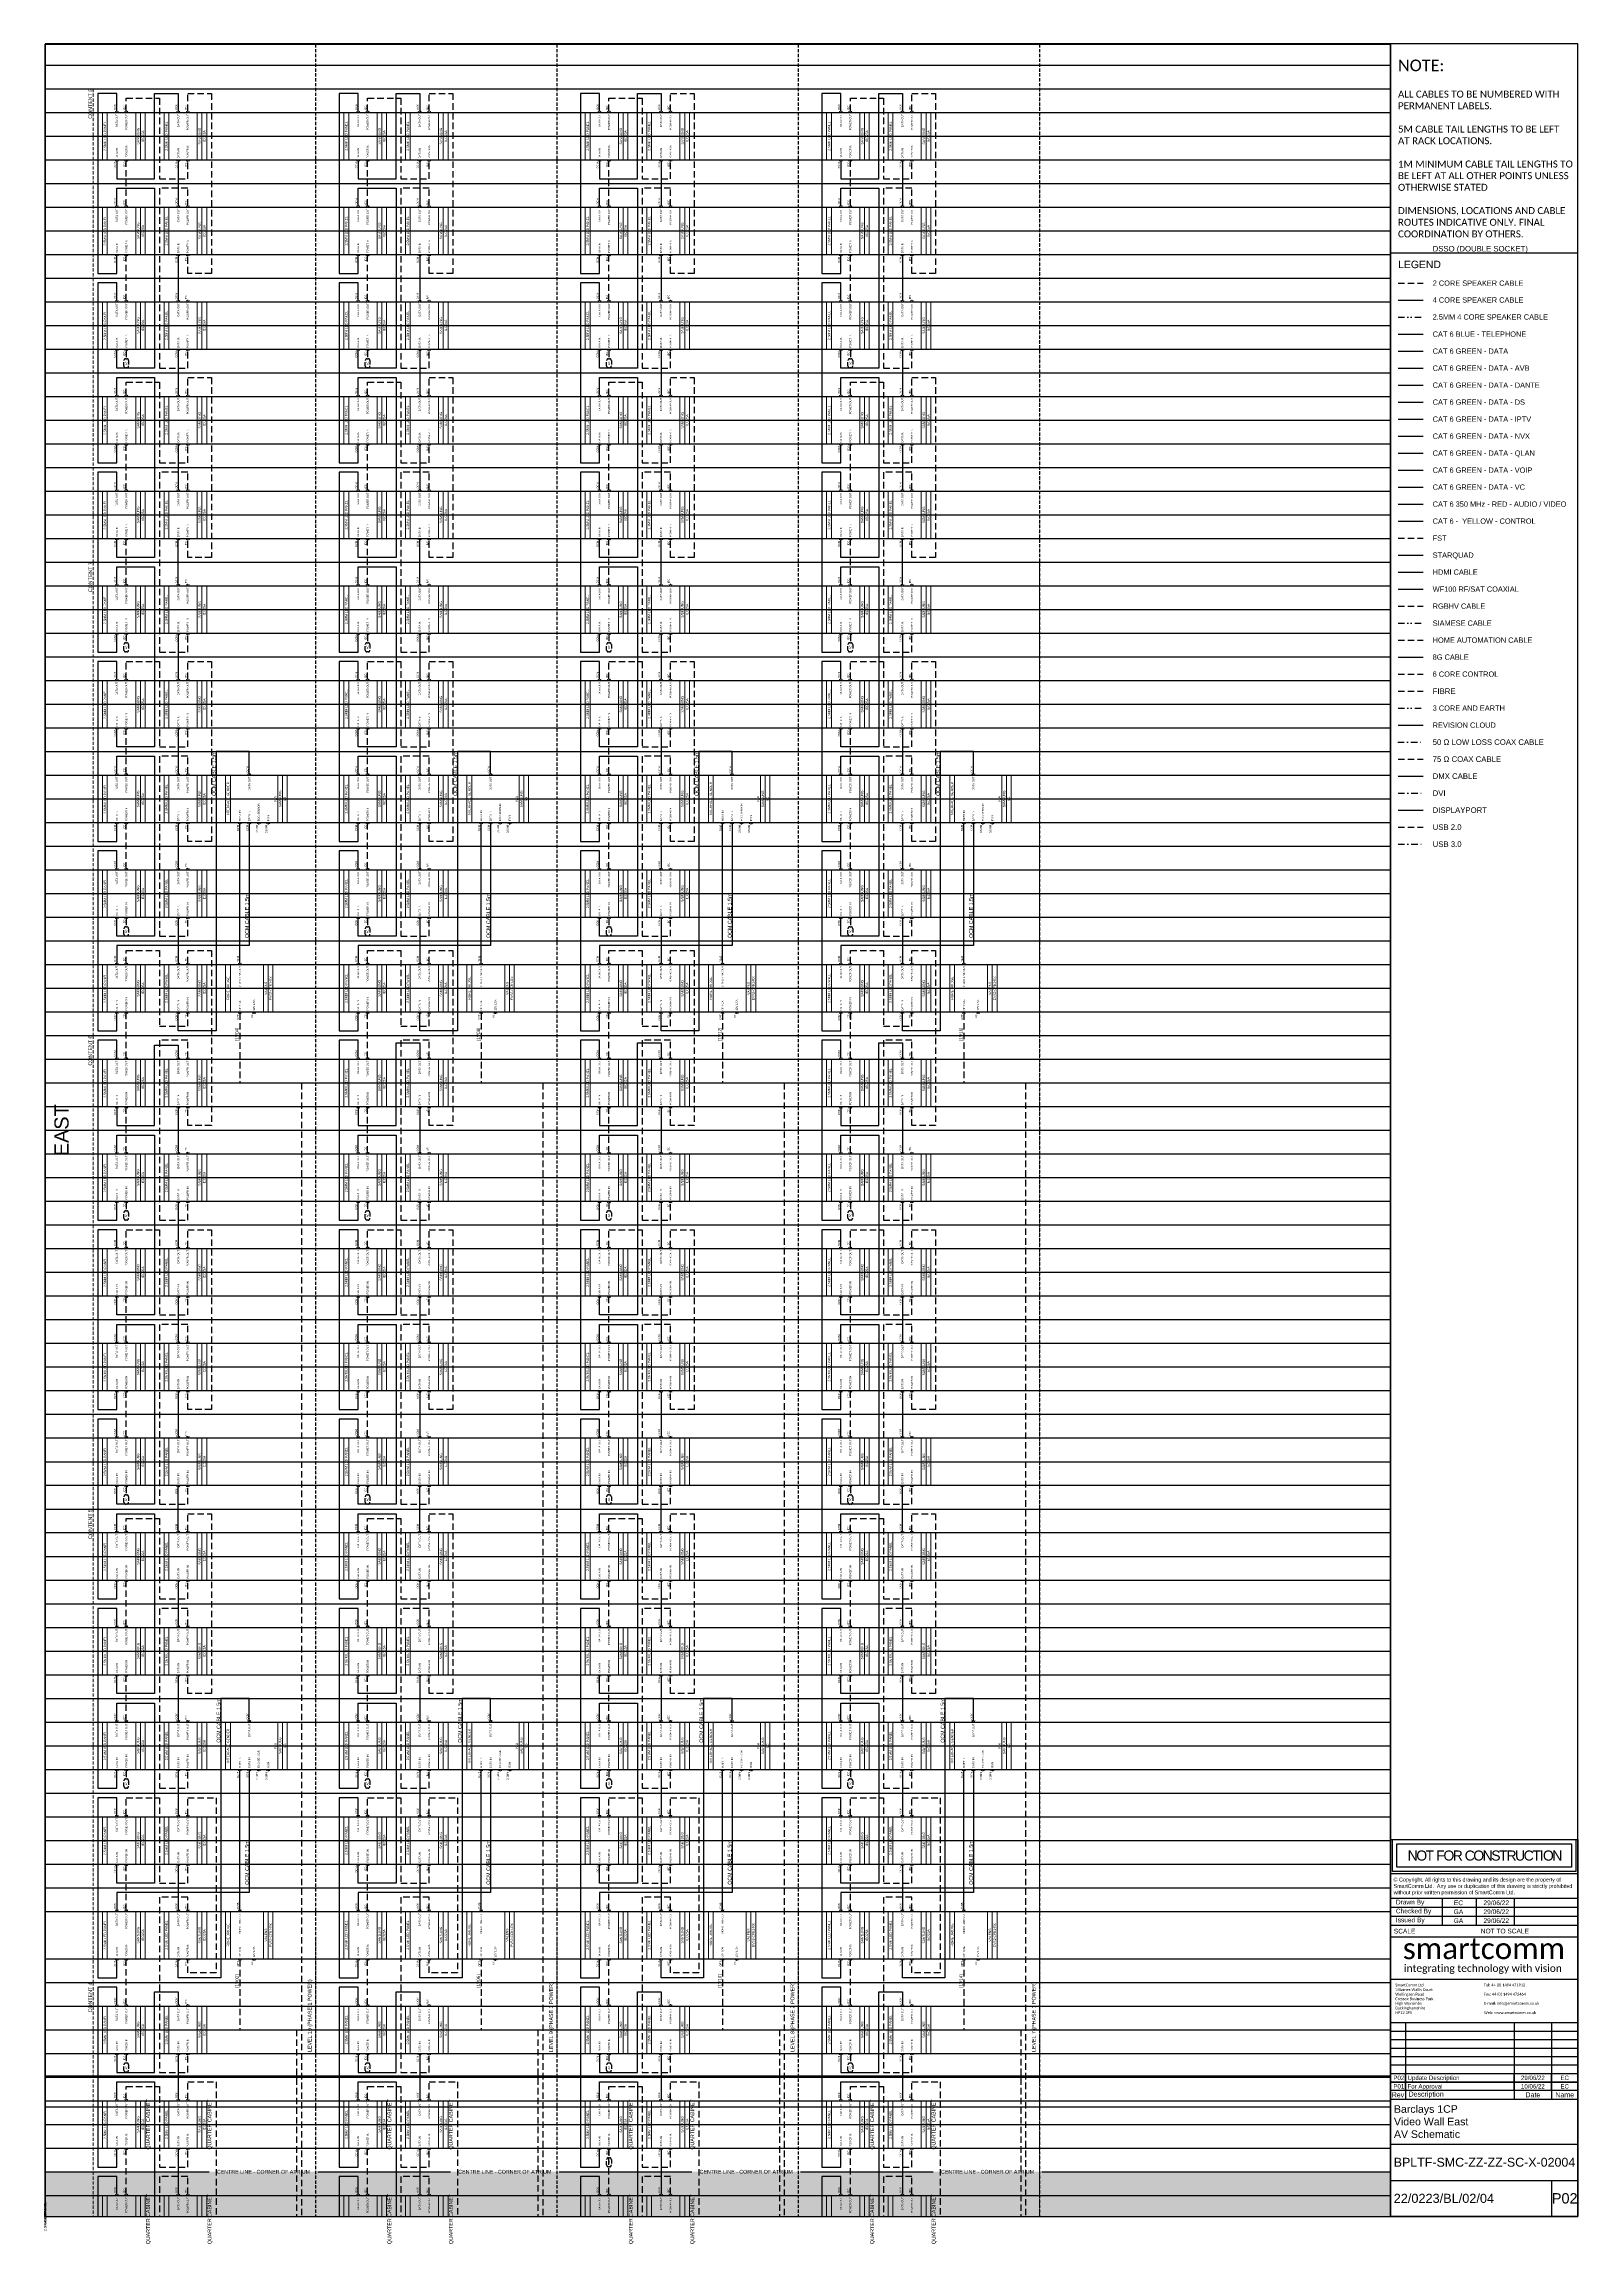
# Model space of a CAD drawing. Header units: millimetres. Extents: x 0 to 592, y -11 to 839.
import ezdxf
from ezdxf.enums import TextEntityAlignment as Align
from ezdxf.lldxf.tags import DXFTag

# ---------------------------------------------------------------- set-up
doc = ezdxf.new("R2010")
doc.units = ezdxf.units.MM
for name, pattern in [('DASHDOT', [1, 0.5, -0.25, 0, -0.25]), ('DASHED', [0.75, 0.5, -0.25]), ('DASHED2', [0.375, 0.25, -0.125]), ('DIVIDE', [1.25, 0.5, -0.25, 0, -0.25, 0, -0.25])]:
    doc.linetypes.add(name, pattern=pattern)
for name, color, linetype in [('SC - 2 Core Speaker', 211, 'DASHED'), ('SC - 3 Core and Earth', 7, 'DIVIDE'), ('SC - 3 Core Flex', 7, 'DASHED'), ('SC - 4 Core Speaker', 211, 'Continuous'), ('SC - 50 Ohm Coax', 36, 'DASHDOT'), ('SC - 6 Core Control', 40, 'DASHED'), ('SC - 75 Ohm Coax', 36, 'DASHED'), ('SC - 8G Cable', 115, 'Continuous'), ('SC - Cat - Blue - Tel', 5, 'Continuous'), ('SC - Cat - Green - Data', 84, 'Continuous'), ('SC - Cat - Green - Data - AVB', 84, 'AVB'), ('SC - Cat - Green - Data - DANTE', 84, 'DANTE'), ('SC - Cat - Green - Data - DS', 84, 'DS'), ('SC - Cat - Green - Data - IPTV', 84, 'IPTV'), ('SC - Cat - Green - Data - NVX', 84, 'NVX'), ('SC - Cat - Green - Data - QLAN', 84, 'QLAN'), ('SC - Cat - Green - Data - VC', 84, 'VC'), ('SC - Cat - Green - Data - VOIP', 84, 'VOIP'), ('SC - Cat - Red - AV', 1, 'Continuous'), ('SC - Cat - Yellow - Control', 40, 'Continuous'), ('SC - Display Port', 194, 'ZIGZAG'), ('SC - DMX Cable', 30, 'Continuous'), ('SC - DVI', 192, 'DASHDOT'), ('SC - Fibre', 170, 'DASHED'), ('SC - FST', 4, 'DASHED'), ('SC - HDMI', 192, 'Continuous'), ('SC - Home Automation Cable', 62, 'DASHED'), ('SC - Induction Loop 4 Core Speaker', 211, 'DIVIDE'), ('SC - Revision Cloud', 3, 'Continuous'), ('SC - RGBHV', 252, 'DASHED'), ('SC - Siamese', 46, 'DIVIDE'), ('SC - Starquad', 4, 'Continuous'), ('SC - Text', 7, 'Continuous'), ('SC - TITLE_BLOCK', 7, 'Continuous'), ('SC - USB 2.0', 84, 'DASHED'), ('SC - USB 3.0', 84, 'DASHDOT'), ('SC - WF100', 252, 'Continuous'), ('Text', 7, 'Continuous')]:
    doc.layers.add(name, color=color, linetype=linetype)
doc.layers.add('SC - Equipment', color=7, linetype='Continuous', lineweight=13)
doc.layers.add('SC - Xlines', color=252, linetype='Continuous', plot=False)
doc.styles.add('ARIAL', font='arial.ttf')
doc.styles.get("Standard").update_dxf_attribs({"font": 'arial.ttf'})
doc.styles.add('STYLE1', font='arial.ttf')
tags = doc.linetypes.add('AVB', pattern='A,1.675632,-0.12604,["AVB",ARIAL,S=0.5,R=0,X=0,Y=-0.25],-1.485488,1.71284', length=5).pattern_tags.tags
tags[6] = DXFTag(74, 10)
tags = doc.linetypes.add('DANTE', pattern='A,3.745209,-0.071128,["DANTE",ARIAL,S=0.5,R=0,X=0,Y=-0.25],-2.454793,3.728871', length=10.000001).pattern_tags.tags
tags[6] = DXFTag(74, 10)
tags = doc.linetypes.add('DS', pattern='A,1.939444,-0.075392,["DS",ARIAL,S=0.5,R=0,X=0,Y=-0.25],-1.06308,1.922084', length=5).pattern_tags.tags
tags[6] = DXFTag(74, 10)
tags = doc.linetypes.add('IPTV', pattern='A,4.163865,-0.059873,["IPTV",ARIAL,S=0.5,R=0,X=0,Y=-0.25],-1.67205,4.104212', length=10).pattern_tags.tags
tags[6] = DXFTag(74, 10)
tags = doc.linetypes.add('NVX', pattern='A,3.745209,-0.071128,["NVX",ARIAL,S=0.5,R=0,X=0.5,Y=-0.25],-2.454793,3.728871', length=10.000001).pattern_tags.tags
tags[6] = DXFTag(74, 10)
tags = doc.linetypes.add('QLAN', pattern='A,3.942001,-0.106942,["QLAN",ARIAL,S=0.5,R=0,X=0,Y=-0.25],-1.981735,3.969322', length=10).pattern_tags.tags
tags[6] = DXFTag(74, 10)
tags = doc.linetypes.add('VC', pattern='A,3.942001,-0.106942,["VC",ARIAL,S=0.5,R=0,X=0,Y=-0.25],-1.086652,3.862598', length=8.998193).pattern_tags.tags
tags[6] = DXFTag(74, 10)
tags = doc.linetypes.add('VOIP', pattern='A,3.942001,-0.106942,["VOIP",ARIAL,S=0.5,R=0,X=0,Y=-0.25],-1.981735,3.969322', length=10).pattern_tags.tags
tags[6] = DXFTag(74, 10)
doc.linetypes.add('ZIGZAG', pattern='A,0.00254,-5.08,[131,ltypeshp.shx,S=5.08,R=0,X=-5.08,Y=0],-10.16,[131,ltypeshp.shx,S=5.08,R=180,X=5.08,Y=0],-5.08', length=20.32254)

# ---------------------------------------------------------------- blocks, each defined once
blk = doc.blocks.new('SAMSUNG I-G CARD - SCHEMATIC')
at = {"layer": 'SC - Equipment'}
for p, q in [((-25, 0), (25, 0)), ((-25, -65), (-25, 0)), ((25, 0), (25, -65)), ((25, -5), (-25, -5)), ((25, -55), (-25, -55)), ((25, -55), (-25, -55)), ((25, -60), (-25, -60)), ((25, -60), (-25, -60)), ((25, -60), (-25, -60)), ((25, -65), (-25, -65))]:
    blk.add_line(p, q, dxfattribs=at)
at = {"layer": 'SC - Equipment', "const_width": 0.7}
for points in [[(-26.1, -15, 1), (-26.9, -15, 1)], [(-26.1, -25, 1), (-26.9, -25, 1)], [(-26.1, -35, 1), (-26.9, -35, 1)], [(-26.1, -45, 1), (-26.9, -45, 1)], [(26.1, -25, -1), (26.9, -25, -1)]]:
    blk.add_lwpolyline(points, format="xyb", close=True, dxfattribs=at)
at = {"layer": 'SC - Equipment'}
for centre, start, end in [((-26.5, -15), 270, 90), ((-26.5, -25), 270, 90), ((-26.5, -35), 270, 90), ((-26.5, -45), 270, 90), ((26.5, -25), 90, 270)]:
    blk.add_arc(centre, 1.5, start, end, dxfattribs=at)
at = {"ltscale": 5}
for tag, p in [('DESCRIPTION', (0, -2.5)), ('BRACKET', (0, -52.5)), ('MODEL', (0, -62.5)), ('MAKE', (0, -57.5))]:
    blk.add_attdef(tag, text='', height=2.5, dxfattribs=at).set_placement(p, align=Align.MIDDLE_CENTER)
at = {"ltscale": 5, "flags": 1}
for tag, p in [('ROOM_TYPE', (45, -5)), ('LOCATION', (45, -10)), ('RACK_EQUIPMENT_(Y/N)', (45, -15)), ('AMP(@240V)', (45, -40)), ('WATT', (45, -45)), ('IP_(Y/N)', (45, -30)), ('POE(WATT)', (45, -35)), ('WEIGHT(KG)', (45, -55)), ('TRANSFORMER_TAPS', (45, -60)), ('BTU/H', (45, -50))]:
    blk.add_attdef(tag, p, '', height=2.5, dxfattribs=at)
at = {"layer": 'SC - Equipment', "ltscale": 5, "char_height": 2}
for s, insert, width, attachment_point in [('OCM', (-27.5, -23), 5.774, 6), ('RJ45', (-27.5, -13), 5.774, 6), ('HDBT IN', (-23.5, -15), 23.5, 4), ('OCM', (27.7, -23), 3.746, 4), ('3.5MM', (-27.5, -33), 5.774, 6), ('3.5MM', (-27.5, -43), 5.774, 6), ('DATA IN ', (-23.5, -25), 28.063, 4), ('ECO SENSOR', (-23.5, -35), 23.5, 4), ('IR IN', (-23.5, -45), 23.5, 4), ('DATA OUT', (23.5, -25), 23.5, 6)]:
    blk.add_mtext(s, dxfattribs=dict(at, insert=insert, width=width, attachment_point=attachment_point))
blk = doc.blocks.new('SAMSUNG LH025IEA - SCHEMATIC')
at = {"layer": 'SC - Equipment'}
for p, q in [((-25, 0), (25, 0)), ((-25, -45), (-25, 0)), ((25, 0), (25, -45)), ((25, -5), (-25, -5)), ((25, -35), (-25, -35)), ((25, -35), (-25, -35)), ((25, -40), (-25, -40)), ((25, -40), (-25, -40)), ((25, -40), (-25, -40)), ((25, -45), (-25, -45))]:
    blk.add_line(p, q, dxfattribs=at)
at = {"layer": 'SC - Equipment', "const_width": 0.7}
for points in [[(-26.1, -15, 1), (-26.9, -15, 1)], [(26.1, -15, -1), (26.9, -15, -1)], [(-26.1, -25, 1), (-26.9, -25, 1)], [(26.1, -25, -1), (26.9, -25, -1)]]:
    blk.add_lwpolyline(points, format="xyb", close=True, dxfattribs=at)
at = {"layer": 'SC - Equipment'}
for centre, start, end in [((-26.5, -15), 270, 90), ((26.5, -15), 90, 270), ((-26.5, -25), 270, 90), ((26.5, -25), 90, 270)]:
    blk.add_arc(centre, 1.5, start, end, dxfattribs=at)
at = {"ltscale": 5}
for tag, p in [('DESCRIPTION', (0, -2.5)), ('MODEL', (0, -42.5)), ('MAKE', (0, -37.5))]:
    blk.add_attdef(tag, text='', height=2.5, dxfattribs=at).set_placement(p, align=Align.MIDDLE_CENTER)
at = {"ltscale": 5, "flags": 1}
for tag, p in [('ROOM_TYPE', (45, -5)), ('LOCATION', (45, -10)), ('RACK_EQUIPMENT_(Y/N)', (45, -15)), ('AMP(@240V)', (45, -40)), ('WATT', (45, -45)), ('IP_(Y/N)', (45, -30)), ('POE(WATT)', (45, -35)), ('WEIGHT(KG)', (45, -55)), ('TRANSFORMER_TAPS', (45, -60)), ('BTU/H', (45, -50))]:
    blk.add_attdef(tag, p, '', height=2.5, dxfattribs=at)
blk.add_attdef('BRACKET', text='', height=2.5, dxfattribs=at).set_placement((0, -32.5), align=Align.MIDDLE_CENTER)
at = {"layer": 'SC - Equipment', "ltscale": 5, "char_height": 2}
for s, insert, width, attachment_point in [('OCM', (-27.5, -13), 5.774, 6), ('IEC', (-27.5, -23), 5.774, 6), ('DATA IN', (-23.5, -15), 23.5, 4), ('DATA OUT', (23.5, -15), 23.5, 6), ('OCM', (27.7, -13), 7.175, 4), ('IEC', (27.7, -23), 7.175, 4), ('POWER IN', (-23.5, -25), 23.5, 4), ('POWER OUT', (23.5, -25), 23.5, 6)]:
    blk.add_mtext(s, dxfattribs=dict(at, insert=insert, width=width, attachment_point=attachment_point))
blk = doc.blocks.new('VALENS - FIBRE BRIDGE RX')
at = {"layer": 'SC - Equipment'}
for p, q in [((-25, 0), (25, 0)), ((-25, -50), (-25, 0)), ((25, 0), (25, -50)), ((25, -5), (-25, -5)), ((25, -40), (-25, -40)), ((25, -40), (-25, -40)), ((25, -45), (-25, -45)), ((25, -45), (-25, -45)), ((25, -45), (-25, -45)), ((25, -50), (-25, -50))]:
    blk.add_line(p, q, dxfattribs=at)
at = {"layer": 'SC - Equipment', "const_width": 0.7}
for points in [[(-26.1, -15, 1), (-26.9, -15, 1)], [(26.1, -15, -1), (26.9, -15, -1)], [(-26.1, -30, 1), (-26.9, -30, 1)]]:
    blk.add_lwpolyline(points, format="xyb", close=True, dxfattribs=at)
at = {"layer": 'SC - Equipment'}
for centre, start, end in [((-26.5, -15), 270, 90), ((26.5, -15), 90, 270), ((-26.5, -30), 270, 90)]:
    blk.add_arc(centre, 1.5, start, end, dxfattribs=at)
at = {"ltscale": 5}
for tag, p in [('DESCRIPTION', (0, -2.5)), ('MODEL', (0, -47.5)), ('MAKE', (0, -42.5))]:
    blk.add_attdef(tag, text='', height=2.5, dxfattribs=at).set_placement(p, align=Align.MIDDLE_CENTER)
at = {"ltscale": 5, "flags": 1}
for tag, p in [('ROOM_TYPE', (45, -5)), ('LOCATION', (45, -10)), ('RACK_EQUIPMENT_(Y/N)', (45, -15)), ('AMP(@240V)', (45, -40)), ('WATT', (45, -45)), ('IP_(Y/N)', (45, -30)), ('POE(WATT)', (45, -35)), ('WEIGHT(KG)', (45, -55)), ('TRANSFORMER_TAPS', (45, -60)), ('BTU/H', (45, -50))]:
    blk.add_attdef(tag, p, '', height=2.5, dxfattribs=at)
blk.add_attdef('BRACKET', text='', height=2.5, dxfattribs=at).set_placement((0, -37.5), align=Align.MIDDLE_CENTER)
at = {"layer": 'SC - Equipment', "ltscale": 5, "char_height": 2}
for s, insert, width, attachment_point in [('OPT', (-27.5, -13), 5.774, 6), ('OPTICAL', (-23.5, -15), 31.984, 4), ('VIDEO LINK OUT', (23.5, -15), 23.5, 6), ('RJ45', (27.7, -13), 7.175, 4), ('DC', (-27.5, -28), 5.774, 6), ('12V 1.5A', (-23.5, -30), 23.5, 4)]:
    blk.add_mtext(s, dxfattribs=dict(at, insert=insert, width=width, attachment_point=attachment_point))
blk = doc.blocks.new('*E4')
at = {"layer": 'SC - Equipment'}
for p, q in [((0, 6.67), (0, 14.79)), ((0, 14.79), (16.46, 14.79)), ((1.83, 14.79), (1.83, 6.67)), ((12.8, 14.79), (12.8, 6.67)), ((12.8, 14.79), (12.8, 6.67)), ((14.63, 14.79), (14.63, 6.67)), ((14.63, 14.79), (14.63, 6.67)), ((14.63, 14.79), (14.63, 6.67)), ((16.46, 14.79), (16.46, 6.67))]:
    blk.add_line(p, q, dxfattribs=at)
at = {"layer": 'SC - Equipment', "const_width": 0.256}
for points in [[(5.49, 15.19, -1), (5.49, 15.49, -1)], [(9.15, 15.19, -1), (9.15, 15.49, -1)]]:
    blk.add_lwpolyline(points, format="xyb", close=True, dxfattribs=at)
at = {"layer": 'SC - Equipment'}
for centre in [(5.49, 15.34), (9.15, 15.34)]:
    blk.add_arc(centre, 0.549, 180, 0, dxfattribs=at)
at = {"ltscale": 5}
for s, height in [('2.5MM LED PANEL', 0.9145), ('SAMSUNG', 0.915), ('IEO25A', 0.915)]:
    blk.add_text(s, height=height, rotation=90, dxfattribs=at).set_placement((-22.18, 6.68), align=Align.MIDDLE_CENTER)
at = {"layer": 'SC - Equipment', "ltscale": 5, "char_height": 0.732, "rotation": 90}
for s, insert, width, attachment_point in [('OCM', (4.76, 15.79), 2.6247, 4), ('IEC', (8.41, 15.79), 2.6247, 4), ('DATA OUT', (5.49, 14.24), 8.5967, 6), ('POWER OUT', (9.15, 14.24), 8.5967, 6)]:
    blk.add_mtext(s, dxfattribs=dict(at, insert=insert, width=width, attachment_point=attachment_point))
blk = doc.blocks.new('*E5')
at = {"layer": 'SC - Equipment'}
for p, q in [((0, 6.67), (0, 14.79)), ((0, 14.79), (16.46, 14.79)), ((1.83, 14.79), (1.83, 6.67)), ((12.8, 14.79), (12.8, 6.67)), ((12.8, 14.79), (12.8, 6.67)), ((14.63, 14.79), (14.63, 6.67)), ((14.63, 14.79), (14.63, 6.67)), ((14.63, 14.79), (14.63, 6.67)), ((16.46, 14.79), (16.46, 6.67))]:
    blk.add_line(p, q, dxfattribs=at)
at = {"layer": 'SC - Equipment', "const_width": 0.256}
for points in [[(5.49, 15.19, -1), (5.49, 15.49, -1)], [(9.15, 15.19, -1), (9.15, 15.49, -1)]]:
    blk.add_lwpolyline(points, format="xyb", close=True, dxfattribs=at)
at = {"layer": 'SC - Equipment'}
for centre in [(5.49, 15.34), (9.15, 15.34)]:
    blk.add_arc(centre, 0.549, 180, 0, dxfattribs=at)
at = {"ltscale": 5}
for s, height in [('2.5MM LED PANEL', 0.9145), ('SAMSUNG', 0.915), ('IEO25A', 0.915)]:
    blk.add_text(s, height=height, rotation=90, dxfattribs=at).set_placement((-45.96, 6.68), align=Align.MIDDLE_CENTER)
at = {"layer": 'SC - Equipment', "ltscale": 5, "char_height": 0.732, "rotation": 90}
for s, insert, width, attachment_point in [('OCM', (4.76, 15.79), 2.6247, 4), ('IEC', (8.41, 15.79), 2.6247, 4), ('DATA OUT', (5.49, 14.24), 8.5967, 6), ('POWER OUT', (9.15, 14.24), 8.5967, 6)]:
    blk.add_mtext(s, dxfattribs=dict(at, insert=insert, width=width, attachment_point=attachment_point))
blk = doc.blocks.new('*E6')
at = {"layer": 'SC - Equipment'}
for p, q in [((0, 6.67), (0, 14.79)), ((0, 14.79), (16.46, 14.79)), ((1.83, 14.79), (1.83, 6.67)), ((12.8, 14.79), (12.8, 6.67)), ((12.8, 14.79), (12.8, 6.67)), ((14.63, 14.79), (14.63, 6.67)), ((14.63, 14.79), (14.63, 6.67)), ((14.63, 14.79), (14.63, 6.67)), ((16.46, 14.79), (16.46, 6.67))]:
    blk.add_line(p, q, dxfattribs=at)
at = {"layer": 'SC - Equipment', "const_width": 0.256}
for points in [[(5.49, 15.19, -1), (5.49, 15.49, -1)], [(9.15, 15.19, -1), (9.15, 15.49, -1)]]:
    blk.add_lwpolyline(points, format="xyb", close=True, dxfattribs=at)
at = {"layer": 'SC - Equipment'}
for centre in [(5.49, 15.34), (9.15, 15.34)]:
    blk.add_arc(centre, 0.549, 180, 0, dxfattribs=at)
at = {"ltscale": 5}
for s, height in [('2.5MM LED PANEL', 0.9145), ('SAMSUNG', 0.915), ('IEO25A', 0.915)]:
    blk.add_text(s, height=height, rotation=90, dxfattribs=at).set_placement((-115.47, 6.68), align=Align.MIDDLE_CENTER)
at = {"layer": 'SC - Equipment', "ltscale": 5, "char_height": 0.732, "rotation": 90}
for s, insert, width, attachment_point in [('OCM', (4.76, 15.79), 2.6247, 4), ('IEC', (8.41, 15.79), 2.6247, 4), ('DATA OUT', (5.49, 14.24), 8.5967, 6), ('POWER OUT', (9.15, 14.24), 8.5967, 6)]:
    blk.add_mtext(s, dxfattribs=dict(at, insert=insert, width=width, attachment_point=attachment_point))
blk = doc.blocks.new('*E7')
at = {"layer": 'SC - Equipment'}
for p, q in [((0, 6.67), (0, 14.79)), ((0, 14.79), (16.46, 14.79)), ((1.83, 14.79), (1.83, 6.67)), ((12.8, 14.79), (12.8, 6.67)), ((12.8, 14.79), (12.8, 6.67)), ((14.63, 14.79), (14.63, 6.67)), ((14.63, 14.79), (14.63, 6.67)), ((14.63, 14.79), (14.63, 6.67)), ((16.46, 14.79), (16.46, 6.67))]:
    blk.add_line(p, q, dxfattribs=at)
at = {"layer": 'SC - Equipment', "const_width": 0.256}
for points in [[(5.49, 15.19, -1), (5.49, 15.49, -1)], [(9.15, 15.19, -1), (9.15, 15.49, -1)]]:
    blk.add_lwpolyline(points, format="xyb", close=True, dxfattribs=at)
at = {"layer": 'SC - Equipment'}
for centre in [(5.49, 15.34), (9.15, 15.34)]:
    blk.add_arc(centre, 0.549, 180, 0, dxfattribs=at)
at = {"ltscale": 5}
for s, height in [('2.5MM LED PANEL', 0.9145), ('SAMSUNG', 0.915), ('IEO25A', 0.915)]:
    blk.add_text(s, height=height, rotation=90, dxfattribs=at).set_placement((-139.24, 6.68), align=Align.MIDDLE_CENTER)
at = {"layer": 'SC - Equipment', "ltscale": 5, "char_height": 0.732, "rotation": 90}
for s, insert, width, attachment_point in [('OCM', (4.76, 15.79), 2.6247, 4), ('IEC', (8.41, 15.79), 2.6247, 4), ('DATA OUT', (5.49, 14.24), 8.5967, 6), ('POWER OUT', (9.15, 14.24), 8.5967, 6)]:
    blk.add_mtext(s, dxfattribs=dict(at, insert=insert, width=width, attachment_point=attachment_point))
blk = doc.blocks.new('*E8')
at = {"layer": 'SC - Equipment'}
for p, q in [((0, 6.67), (0, 14.79)), ((0, 14.79), (16.46, 14.79)), ((1.83, 14.79), (1.83, 6.67)), ((12.8, 14.79), (12.8, 6.67)), ((12.8, 14.79), (12.8, 6.67)), ((14.63, 14.79), (14.63, 6.67)), ((14.63, 14.79), (14.63, 6.67)), ((14.63, 14.79), (14.63, 6.67)), ((16.46, 14.79), (16.46, 6.67))]:
    blk.add_line(p, q, dxfattribs=at)
at = {"layer": 'SC - Equipment', "const_width": 0.256}
for points in [[(5.49, 15.19, -1), (5.49, 15.49, -1)], [(9.15, 15.19, -1), (9.15, 15.49, -1)]]:
    blk.add_lwpolyline(points, format="xyb", close=True, dxfattribs=at)
at = {"layer": 'SC - Equipment'}
for centre in [(5.49, 15.34), (9.15, 15.34)]:
    blk.add_arc(centre, 0.549, 180, 0, dxfattribs=at)
at = {"ltscale": 5}
for s, height in [('2.5MM LED PANEL', 0.9145), ('SAMSUNG', 0.915), ('IEO25A', 0.915)]:
    blk.add_text(s, height=height, rotation=90, dxfattribs=at).set_placement((-208.75, 6.68), align=Align.MIDDLE_CENTER)
at = {"layer": 'SC - Equipment', "ltscale": 5, "char_height": 0.732, "rotation": 90}
for s, insert, width, attachment_point in [('OCM', (4.76, 15.79), 2.6247, 4), ('IEC', (8.41, 15.79), 2.6247, 4), ('DATA OUT', (5.49, 14.24), 8.5967, 6), ('POWER OUT', (9.15, 14.24), 8.5967, 6)]:
    blk.add_mtext(s, dxfattribs=dict(at, insert=insert, width=width, attachment_point=attachment_point))
blk = doc.blocks.new('*E9')
at = {"layer": 'SC - Equipment'}
for p, q in [((0, 6.67), (0, 14.79)), ((0, 14.79), (16.46, 14.79)), ((1.83, 14.79), (1.83, 6.67)), ((12.8, 14.79), (12.8, 6.67)), ((12.8, 14.79), (12.8, 6.67)), ((14.63, 14.79), (14.63, 6.67)), ((14.63, 14.79), (14.63, 6.67)), ((14.63, 14.79), (14.63, 6.67)), ((16.46, 14.79), (16.46, 6.67))]:
    blk.add_line(p, q, dxfattribs=at)
at = {"layer": 'SC - Equipment', "const_width": 0.256}
for points in [[(5.49, 15.19, -1), (5.49, 15.49, -1)], [(9.15, 15.19, -1), (9.15, 15.49, -1)]]:
    blk.add_lwpolyline(points, format="xyb", close=True, dxfattribs=at)
at = {"layer": 'SC - Equipment'}
for centre in [(5.49, 15.34), (9.15, 15.34)]:
    blk.add_arc(centre, 0.549, 180, 0, dxfattribs=at)
at = {"ltscale": 5}
for s, height in [('2.5MM LED PANEL', 0.9145), ('SAMSUNG', 0.915), ('IEO25A', 0.915)]:
    blk.add_text(s, height=height, rotation=90, dxfattribs=at).set_placement((-232.53, 6.68), align=Align.MIDDLE_CENTER)
at = {"layer": 'SC - Equipment', "ltscale": 5, "char_height": 0.732, "rotation": 90}
for s, insert, width, attachment_point in [('OCM', (4.76, 15.79), 2.6247, 4), ('IEC', (8.41, 15.79), 2.6247, 4), ('DATA OUT', (5.49, 14.24), 8.5967, 6), ('POWER OUT', (9.15, 14.24), 8.5967, 6)]:
    blk.add_mtext(s, dxfattribs=dict(at, insert=insert, width=width, attachment_point=attachment_point))
blk = doc.blocks.new('*E10')
at = {"layer": 'SC - Equipment'}
for p, q in [((0, 6.67), (0, 14.79)), ((0, 14.79), (16.46, 14.79)), ((1.83, 14.79), (1.83, 6.67)), ((12.8, 14.79), (12.8, 6.67)), ((12.8, 14.79), (12.8, 6.67)), ((14.63, 14.79), (14.63, 6.67)), ((14.63, 14.79), (14.63, 6.67)), ((14.63, 14.79), (14.63, 6.67)), ((16.46, 14.79), (16.46, 6.67))]:
    blk.add_line(p, q, dxfattribs=at)
at = {"layer": 'SC - Equipment', "const_width": 0.256}
for points in [[(5.49, 15.19, -1), (5.49, 15.49, -1)], [(9.15, 15.19, -1), (9.15, 15.49, -1)]]:
    blk.add_lwpolyline(points, format="xyb", close=True, dxfattribs=at)
at = {"layer": 'SC - Equipment'}
for centre in [(5.49, 15.34), (9.15, 15.34)]:
    blk.add_arc(centre, 0.549, 180, 0, dxfattribs=at)
at = {"ltscale": 5}
for s, height in [('2.5MM LED PANEL', 0.9145), ('SAMSUNG', 0.915), ('IEO25A', 0.915)]:
    blk.add_text(s, height=height, rotation=90, dxfattribs=at).set_placement((-302.03, 6.68), align=Align.MIDDLE_CENTER)
at = {"layer": 'SC - Equipment', "ltscale": 5, "char_height": 0.732, "rotation": 90}
for s, insert, width, attachment_point in [('OCM', (4.76, 15.79), 2.6247, 4), ('IEC', (8.41, 15.79), 2.6247, 4), ('DATA OUT', (5.49, 14.24), 8.5967, 6), ('POWER OUT', (9.15, 14.24), 8.5967, 6)]:
    blk.add_mtext(s, dxfattribs=dict(at, insert=insert, width=width, attachment_point=attachment_point))
blk = doc.blocks.new('*E11')
at = {"layer": 'SC - Equipment'}
for p, q in [((0, 6.67), (0, 14.79)), ((0, 14.79), (16.46, 14.79)), ((1.83, 14.79), (1.83, 6.67)), ((12.8, 14.79), (12.8, 6.67)), ((12.8, 14.79), (12.8, 6.67)), ((14.63, 14.79), (14.63, 6.67)), ((14.63, 14.79), (14.63, 6.67)), ((14.63, 14.79), (14.63, 6.67)), ((16.46, 14.79), (16.46, 6.67))]:
    blk.add_line(p, q, dxfattribs=at)
at = {"layer": 'SC - Equipment', "const_width": 0.256}
for points in [[(5.49, 15.19, -1), (5.49, 15.49, -1)], [(9.15, 15.19, -1), (9.15, 15.49, -1)]]:
    blk.add_lwpolyline(points, format="xyb", close=True, dxfattribs=at)
at = {"layer": 'SC - Equipment'}
for centre in [(5.49, 15.34), (9.15, 15.34)]:
    blk.add_arc(centre, 0.549, 180, 0, dxfattribs=at)
at = {"ltscale": 5}
for s, height in [('2.5MM LED PANEL', 0.9145), ('SAMSUNG', 0.915), ('IEO25A', 0.915)]:
    blk.add_text(s, height=height, rotation=90, dxfattribs=at).set_placement((-325.81, 6.68), align=Align.MIDDLE_CENTER)
at = {"layer": 'SC - Equipment', "ltscale": 5, "char_height": 0.732, "rotation": 90}
for s, insert, width, attachment_point in [('OCM', (4.76, 15.79), 2.6247, 4), ('IEC', (8.41, 15.79), 2.6247, 4), ('DATA OUT', (5.49, 14.24), 8.5967, 6), ('POWER OUT', (9.15, 14.24), 8.5967, 6)]:
    blk.add_mtext(s, dxfattribs=dict(at, insert=insert, width=width, attachment_point=attachment_point))
blk = doc.blocks.new('DrawnChkIss')
at = {"layer": 'SC - TITLE_BLOCK'}
for p, q in [((0, 9.05), (44.13, 9.05)), ((0, 6.95), (44.13, 6.95)), ((12.21, 2.75), (12.21, 9.05)), ((20.25, 2.75), (20.25, 9.05)), ((29.13, 9.05), (29.13, 2.75)), ((0, 4.85), (44.13, 4.85)), ((0, 2.75), (44.13, 2.75))]:
    blk.add_line(p, q, dxfattribs=at)
at = {"layer": 'SC - TITLE_BLOCK', "char_height": 1.1057, "width": 10.9483, "attachment_point": 4}
for s, insert in [('{\\fArial|b0|i0|c0|p34;Checked By}', (1.26, 5.9)), ('{\\fArial|b0|i0|c0|p34;Drawn By}', (1.26, 8)), ('{\\fArial|b0|i0|c0|p34;Issued By}', (1.26, 3.8))]:
    blk.add_mtext(s, dxfattribs=dict(at, insert=insert))
at = {"layer": 'SC - TITLE_BLOCK', "style": 'STYLE1'}
for tag, p in [('INITIALS', (16.01, 8)), ('INITIALS', (16.01, 5.9)), ('DRAWDATE', (24.89, 8)), ('CHKDDATE', (24.89, 5.9)), ('INITIALS', (16.01, 3.8)), ('ISSUEDATE', (24.89, 3.8))]:
    blk.add_attdef(tag, text='', height=1.11, dxfattribs=at).set_placement(p, align=Align.MIDDLE_CENTER)
blk = doc.blocks.new('RevisionDTLS')
at = {"layer": 'SC - TITLE_BLOCK', "ltscale": 5}
for p, q in [((3.4, 0), (3.4, 1.94)), ((28.3, 0), (28.3, 1.94)), ((36.8, 0), (36.8, 1.94))]:
    blk.add_line(p, q, dxfattribs=at)
blk.add_lwpolyline([(0, 1.94), (42.87, 1.94), (42.87, 0), (0, 0)], close=True, dxfattribs=at)
blk.add_attdef('REV', text='', height=1, dxfattribs=at).set_placement((1.9, 0.97), align=Align.MIDDLE)
blk.add_attdef('DESCRIPTION', text='', height=1, dxfattribs=at).set_placement((3.9, 0.97), align=Align.MIDDLE_LEFT)
for tag, p in [('DATE', (32.55, 0.97)), ('INITIAL', (39.83, 0.97))]:
    blk.add_attdef(tag, text='', height=1, dxfattribs=at).set_placement(p, align=Align.MIDDLE_CENTER)

msp = doc.modelspace()

# ---------------------------------------------------------------- linework, layer by layer
at = {"color": 31, "linetype": 'DASHED2', "ltscale": 5}
for p, q in [((104.49, 839.28), (104.49, 62.45)), ((197.78, 839.28), (197.78, 62.45)), ((291.06, 839.28), (291.06, 62.45)), ((384.34, 839.28), (384.34, 62.45))]:
    msp.add_line(p, q, dxfattribs=at)
at = {"color": 30, "linetype": 'DASHED2', "ltscale": 5}
msp.add_line((-0.03, 17.26), (519.95, 17.26), dxfattribs=at)
at = {"linetype": 'Continuous', "ltscale": 5}
msp.add_lwpolyline([(-0.03, -0.01), (519.95, -0.01), (519.95, 839.36), (-0.03, 839.36)], close=True, dxfattribs=at)
at = {"ltscale": 5}
for points in [[(27.67, 813.46), (27.67, 820.23), (20.35, 820.23), (20.35, 750.72), (27.67, 750.72), (27.67, 757.49)], [(27.67, 794.07), (27.67, 787.3), (42.3, 787.3), (42.3, 820.23), (51.45, 820.23), (51.45, 813.46)], [(120.95, 813.46), (120.95, 820.23), (113.64, 820.23), (113.64, 750.72), (120.95, 750.72), (120.95, 757.49)], [(120.95, 794.07), (120.95, 787.3), (135.59, 787.3), (135.59, 820.23), (144.73, 820.23), (144.73, 813.46)], [(214.24, 813.46), (214.24, 820.23), (206.92, 820.23), (206.92, 750.72), (214.24, 750.72), (214.24, 757.49)], [(214.24, 794.07), (214.24, 787.3), (228.87, 787.3), (228.87, 820.23), (238.01, 820.23), (238.01, 813.46)], [(307.52, 813.46), (307.52, 820.23), (300.2, 820.23), (300.2, 750.72), (307.52, 750.72), (307.52, 757.49)], [(307.52, 794.07), (307.52, 787.3), (322.15, 787.3), (322.15, 820.23), (331.3, 820.23), (331.3, 813.46)], [(51.45, 794.07), (51.45, 776.88)], [(144.73, 794.07), (144.73, 776.88)], [(238.02, 794.07), (238.02, 776.88)], [(331.3, 794.07), (331.3, 776.88)], [(27.67, 776.88), (27.67, 783.65), (42.3, 783.65), (42.3, 714.14), (27.67, 714.14), (27.67, 720.91)], [(120.95, 776.88), (120.95, 783.65), (135.59, 783.65), (135.59, 714.14), (120.95, 714.14), (120.95, 720.91)], [(214.24, 776.88), (214.24, 783.65), (228.87, 783.65), (228.87, 714.14), (214.24, 714.14), (214.24, 720.91)], [(307.52, 776.88), (307.52, 783.65), (322.15, 783.65), (322.15, 714.14), (307.52, 714.14), (307.52, 720.91)], [(51.45, 757.49), (51.45, 740.3)], [(144.73, 757.49), (144.73, 740.3)], [(238.02, 757.49), (238.02, 740.3)], [(331.3, 757.49), (331.3, 740.3)], [(27.67, 740.3), (27.67, 747.06), (20.35, 747.06), (20.35, 677.56), (27.67, 677.56), (27.67, 684.33)], [(120.95, 740.3), (120.95, 747.06), (113.64, 747.06), (113.64, 677.56), (120.95, 677.56), (120.95, 684.33)], [(214.24, 740.3), (214.24, 747.06), (206.92, 747.06), (206.92, 677.56), (214.24, 677.56), (214.24, 684.33)], [(307.52, 740.3), (307.52, 747.06), (300.2, 747.06), (300.2, 677.56), (307.52, 677.56), (307.52, 684.33)], [(51.45, 720.91), (51.45, 703.71)], [(144.73, 720.91), (144.73, 703.71)], [(238.02, 720.91), (238.02, 703.71)], [(331.3, 720.91), (331.3, 703.71)], [(27.67, 703.71), (27.67, 710.48), (42.3, 710.48), (42.3, 640.98), (27.67, 640.98), (27.67, 647.74)], [(120.95, 703.71), (120.95, 710.48), (135.59, 710.48), (135.59, 640.98), (120.95, 640.98), (120.95, 647.74)], [(214.24, 703.71), (214.24, 710.48), (228.87, 710.48), (228.87, 640.98), (214.24, 640.98), (214.24, 647.74)], [(307.52, 703.71), (307.52, 710.48), (322.15, 710.48), (322.15, 640.98), (307.52, 640.98), (307.52, 647.74)], [(51.45, 684.33), (51.45, 667.13)], [(144.73, 684.33), (144.73, 667.13)], [(238.02, 684.33), (238.02, 667.13)], [(331.3, 684.33), (331.3, 667.13)], [(27.67, 667.13), (27.67, 673.9), (20.35, 673.9), (20.35, 604.4), (27.67, 604.4), (27.67, 611.16)], [(120.95, 667.13), (120.95, 673.9), (113.64, 673.9), (113.64, 604.4), (120.95, 604.4), (120.95, 611.16)], [(214.24, 667.13), (214.24, 673.9), (206.92, 673.9), (206.92, 604.4), (214.24, 604.4), (214.24, 611.16)], [(307.52, 667.13), (307.52, 673.9), (300.2, 673.9), (300.2, 604.4), (307.52, 604.4), (307.52, 611.16)], [(51.45, 630.55), (51.45, 647.74)], [(144.73, 630.55), (144.73, 647.74)], [(238.01, 630.55), (238.01, 647.74)], [(331.3, 630.55), (331.3, 647.74)], [(27.67, 630.55), (27.67, 637.32), (42.3, 637.32), (42.3, 567.81), (27.67, 567.81), (27.67, 574.58)], [(120.95, 630.55), (120.95, 637.32), (135.59, 637.32), (135.59, 567.81), (120.95, 567.81), (120.95, 574.58)], [(214.24, 630.55), (214.24, 637.32), (228.87, 637.32), (228.87, 567.81), (214.24, 567.81), (214.24, 574.58)], [(307.52, 630.55), (307.52, 637.32), (322.15, 637.32), (322.15, 567.81), (307.52, 567.81), (307.52, 574.58)], [(51.45, 611.16), (51.45, 593.97)], [(144.73, 611.16), (144.73, 593.97)], [(238.01, 611.16), (238.01, 593.97)], [(331.3, 611.16), (331.3, 593.97)], [(27.67, 593.97), (27.67, 600.74), (20.35, 600.74), (20.35, 531.23), (27.67, 531.23), (27.67, 538)], [(120.95, 593.97), (120.95, 600.74), (113.64, 600.74), (113.64, 531.23), (120.95, 531.23), (120.95, 538)], [(214.24, 593.97), (214.24, 600.74), (206.92, 600.74), (206.92, 531.23), (214.24, 531.23), (214.24, 538)], [(307.52, 593.97), (307.52, 600.74), (300.2, 600.74), (300.2, 531.23), (307.52, 531.23), (307.52, 538)], [(51.45, 574.58), (51.45, 557.39)], [(144.73, 574.58), (144.73, 557.39)], [(238.01, 574.58), (238.01, 557.39)], [(331.3, 574.58), (331.3, 557.39)], [(27.67, 557.39), (27.67, 564.16), (42.3, 564.16), (42.3, 494.65), (27.67, 494.65), (27.67, 501.42)], [(78.88, 557.39), (78.88, 565.98), (66.08, 565.98), (66.08, 458.07), (51.45, 458.07), (51.45, 464.84)], [(120.95, 557.39), (120.95, 564.16), (135.59, 564.16), (135.59, 494.65), (120.95, 494.65), (120.95, 501.42)], [(172.17, 557.39), (172.17, 565.98), (159.36, 565.98), (159.36, 458.07), (144.73, 458.07), (144.73, 464.84)], [(214.24, 557.39), (214.24, 564.16), (228.87, 564.16), (228.87, 494.65), (214.24, 494.65), (214.24, 501.42)], [(265.45, 557.39), (265.45, 565.98), (252.65, 565.98), (252.65, 458.07), (238.01, 458.07), (238.01, 464.84)], [(307.52, 557.39), (307.52, 564.16), (322.15, 564.16), (322.15, 494.65), (307.52, 494.65), (307.52, 501.42)], [(358.73, 557.39), (358.73, 565.98), (345.93, 565.98), (345.93, 458.07), (331.3, 458.07), (331.3, 464.84)], [(78.88, 538), (78.88, 490.99), (27.67, 490.99), (27.67, 484.22)], [(51.45, 538), (51.45, 520.81)], [(172.17, 538), (172.17, 490.99), (120.95, 490.99), (120.95, 484.22)], [(144.73, 538), (144.73, 520.81)], [(265.45, 538), (265.45, 490.99), (214.24, 490.99), (214.24, 484.22)], [(238.01, 538), (238.01, 520.81)], [(358.73, 538), (358.73, 490.99), (307.52, 490.99), (307.52, 484.22)], [(331.3, 538), (331.3, 520.81)], [(27.67, 520.81), (27.67, 527.57), (20.35, 527.57), (20.35, 458.07), (27.67, 458.07), (27.67, 464.84)], [(120.95, 520.81), (120.95, 527.57), (113.64, 527.57), (113.64, 458.07), (120.95, 458.07), (120.95, 464.84)], [(214.24, 520.81), (214.24, 527.57), (206.92, 527.57), (206.92, 458.07), (214.24, 458.07), (214.24, 464.84)], [(307.52, 520.81), (307.52, 527.57), (300.2, 527.57), (300.2, 458.07), (307.52, 458.07), (307.52, 464.84)], [(51.45, 501.42), (51.45, 484.22)], [(144.73, 501.42), (144.73, 484.22)], [(238.01, 501.42), (238.01, 484.22)], [(331.3, 501.42), (331.3, 484.22)], [(27.67, 447.64), (27.67, 454.41), (20.35, 454.41), (20.35, 384.91), (27.67, 384.91), (27.67, 391.67)], [(27.67, 428.25), (27.67, 421.49), (42.3, 421.49), (42.3, 452.58), (51.45, 452.58), (51.45, 447.64)], [(120.95, 447.64), (120.95, 454.41), (113.64, 454.41), (113.64, 384.91), (120.95, 384.91), (120.95, 391.67)], [(120.95, 428.25), (120.95, 421.49), (135.59, 421.49), (135.59, 453.5), (144.73, 453.5), (144.73, 447.64)], [(214.24, 447.64), (214.24, 454.41), (206.92, 454.41), (206.92, 384.91), (214.24, 384.91), (214.24, 391.67)], [(214.24, 428.25), (214.24, 421.49), (228.87, 421.49), (228.87, 453.5), (238.01, 453.5), (238.01, 447.64)], [(307.52, 447.64), (307.52, 454.41), (300.2, 454.41), (300.2, 384.91), (307.52, 384.91), (307.52, 391.67)], [(307.52, 428.25), (307.52, 421.49), (322.15, 421.49), (322.15, 453.5), (331.3, 453.5), (331.3, 447.64)], [(51.45, 428.25), (51.45, 411.06)], [(144.73, 428.25), (144.73, 411.06)], [(238.02, 428.25), (238.02, 411.06)], [(331.3, 428.25), (331.3, 411.06)], [(27.67, 411.06), (27.67, 417.83), (42.3, 417.83), (42.3, 348.32), (27.67, 348.32), (27.67, 355.09)], [(120.95, 411.06), (120.95, 417.83), (135.59, 417.83), (135.59, 348.32), (120.95, 348.32), (120.95, 355.09)], [(214.24, 411.06), (214.24, 417.83), (228.87, 417.83), (228.87, 348.32), (214.24, 348.32), (214.24, 355.09)], [(307.52, 411.06), (307.52, 417.83), (322.15, 417.83), (322.15, 348.32), (307.52, 348.32), (307.52, 355.09)], [(51.45, 391.67), (51.45, 374.48)], [(144.73, 391.67), (144.73, 374.48)], [(238.02, 391.67), (238.02, 374.48)], [(331.3, 391.67), (331.3, 374.48)], [(27.67, 374.48), (27.67, 381.25), (20.35, 381.25), (20.35, 311.74), (27.67, 311.74), (27.67, 318.51)], [(120.95, 374.48), (120.95, 381.25), (113.64, 381.25), (113.64, 311.74), (120.95, 311.74), (120.95, 318.51)], [(214.24, 374.48), (214.24, 381.25), (206.92, 381.25), (206.92, 311.74), (214.24, 311.74), (214.24, 318.51)], [(307.52, 374.48), (307.52, 381.25), (300.2, 381.25), (300.2, 311.74), (307.52, 311.74), (307.52, 318.51)], [(51.45, 355.09), (51.45, 337.9)], [(144.73, 355.09), (144.73, 337.9)], [(238.02, 355.09), (238.02, 337.9)], [(331.3, 355.09), (331.3, 337.9)], [(27.67, 337.9), (27.67, 344.67), (42.3, 344.67), (42.3, 275.16), (27.67, 275.16), (27.67, 281.93)], [(120.95, 337.9), (120.95, 344.67), (135.59, 344.67), (135.59, 275.16), (120.95, 275.16), (120.95, 281.93)], [(214.24, 337.9), (214.24, 344.67), (228.87, 344.67), (228.87, 275.16), (214.24, 275.16), (214.24, 281.93)], [(307.52, 337.9), (307.52, 344.67), (322.15, 344.67), (322.15, 275.16), (307.52, 275.16), (307.52, 281.93)], [(51.45, 318.51), (51.45, 301.32)], [(144.73, 318.51), (144.73, 301.32)], [(238.02, 318.51), (238.02, 301.32)], [(331.3, 318.51), (331.3, 301.32)], [(27.67, 301.32), (27.67, 308.08), (20.35, 308.08), (20.35, 238.58), (27.67, 238.58), (27.67, 245.35)], [(120.95, 301.32), (120.95, 308.08), (113.64, 308.08), (113.64, 238.58), (120.95, 238.58), (120.95, 245.35)], [(214.24, 301.32), (214.24, 308.08), (206.92, 308.08), (206.92, 238.58), (214.24, 238.58), (214.24, 245.35)], [(307.52, 301.32), (307.52, 308.08), (300.2, 308.08), (300.2, 238.58), (307.52, 238.58), (307.52, 245.35)], [(51.45, 264.73), (51.45, 281.93)], [(144.73, 264.73), (144.73, 281.93)], [(238.01, 264.73), (238.01, 281.93)], [(331.3, 264.73), (331.3, 281.93)], [(27.67, 264.73), (27.67, 271.5), (42.3, 271.5), (42.3, 202), (27.67, 202), (27.67, 208.76)], [(120.95, 264.73), (120.95, 271.5), (135.59, 271.5), (135.59, 202), (120.95, 202), (120.95, 208.76)], [(214.24, 264.73), (214.24, 271.5), (228.87, 271.5), (228.87, 202), (214.24, 202), (214.24, 208.76)], [(307.52, 264.73), (307.52, 271.5), (322.15, 271.5), (322.15, 202), (307.52, 202), (307.52, 208.76)], [(51.45, 245.35), (51.45, 228.15)], [(144.73, 245.35), (144.73, 228.15)], [(238.01, 245.35), (238.01, 228.15)], [(331.3, 245.35), (331.3, 228.15)], [(27.67, 228.15), (27.67, 234.92), (20.35, 234.92), (20.35, 165.42), (27.67, 165.42), (27.67, 172.18)], [(120.95, 228.15), (120.95, 234.92), (113.64, 234.92), (113.64, 165.42), (120.95, 165.42), (120.95, 172.18)], [(214.24, 228.15), (214.24, 234.92), (206.92, 234.92), (206.92, 165.42), (214.24, 165.42), (214.24, 172.18)], [(307.52, 228.15), (307.52, 234.92), (300.2, 234.92), (300.2, 165.42), (307.52, 165.42), (307.52, 172.18)], [(51.45, 208.76), (51.45, 191.57)], [(144.73, 208.76), (144.73, 191.57)], [(238.01, 208.76), (238.01, 191.57)], [(331.3, 208.76), (331.3, 191.57)], [(27.67, 191.57), (27.67, 198.34), (42.3, 198.34), (42.3, 128.83), (27.67, 128.83), (27.67, 135.6)], [(78.88, 191.57), (78.88, 200.17), (67.91, 200.17), (67.91, 92.25), (51.45, 92.25), (51.45, 99.02)], [(120.95, 191.57), (120.95, 198.34), (135.59, 198.34), (135.59, 128.83), (120.95, 128.83), (120.95, 135.6)], [(172.17, 191.57), (172.17, 200.17), (161.19, 200.17), (161.19, 92.25), (144.73, 92.25), (144.73, 99.02)], [(214.24, 191.57), (214.24, 198.34), (228.87, 198.34), (228.87, 128.83), (214.24, 128.83), (214.24, 135.6)], [(265.45, 191.57), (265.45, 200.17), (254.48, 200.17), (254.48, 92.25), (238.01, 92.25), (238.01, 99.02)], [(307.52, 191.57), (307.52, 198.34), (322.15, 198.34), (322.15, 128.83), (307.52, 128.83), (307.52, 135.6)], [(358.73, 191.57), (358.73, 200.17), (347.76, 200.17), (347.76, 92.25), (331.3, 92.25), (331.3, 99.02)], [(78.88, 172.18), (78.88, 125.18), (27.67, 125.18), (27.67, 118.41)], [(51.45, 172.18), (51.45, 154.99)], [(172.17, 172.18), (172.17, 125.18), (120.95, 125.18), (120.95, 118.41)], [(144.73, 172.18), (144.73, 154.99)], [(265.45, 172.18), (265.45, 125.18), (214.24, 125.18), (214.24, 118.41)], [(238.01, 172.18), (238.01, 154.99)], [(358.73, 172.18), (358.73, 125.18), (307.52, 125.18), (307.52, 118.41)], [(331.3, 172.18), (331.3, 154.99)], [(27.67, 154.99), (27.67, 161.76), (20.35, 161.76), (20.35, 92.25), (27.67, 92.25), (27.67, 99.02)], [(120.95, 154.99), (120.95, 161.76), (113.64, 161.76), (113.64, 92.25), (120.95, 92.25), (120.95, 99.02)], [(214.24, 154.99), (214.24, 161.76), (206.92, 161.76), (206.92, 92.25), (214.24, 92.25), (214.24, 99.02)], [(307.52, 154.99), (307.52, 161.76), (300.2, 161.76), (300.2, 92.25), (307.52, 92.25), (307.52, 99.02)], [(51.45, 135.6), (51.45, 118.41)], [(144.73, 135.6), (144.73, 118.41)], [(238.01, 135.6), (238.01, 118.41)], [(331.3, 135.6), (331.3, 118.41)], [(27.67, 81.83), (27.67, 88.59), (20.35, 88.59), (20.35, 19.09), (27.67, 19.09), (27.67, 25.86)], [(27.67, 62.44), (27.67, 55.67), (42.3, 55.67), (42.3, 86.76), (51.45, 86.76), (51.45, 81.83)], [(120.95, 81.83), (120.95, 88.59), (113.64, 88.59), (113.64, 19.09), (120.95, 19.09), (120.95, 25.86)], [(120.95, 62.44), (120.95, 55.67), (135.59, 55.67), (135.59, 86.76), (144.73, 86.76), (144.73, 81.83)], [(214.24, 81.83), (214.24, 88.59), (206.92, 88.59), (206.92, 19.09), (214.24, 19.09), (214.24, 25.86)], [(214.24, 62.44), (214.24, 55.67), (228.87, 55.67), (228.87, 86.76), (238.01, 86.76), (238.01, 81.83)], [(307.52, 81.83), (307.52, 88.59), (300.2, 88.59), (300.2, 19.09), (307.52, 19.09), (307.52, 25.86)], [(307.52, 62.44), (307.52, 55.67), (322.15, 55.67), (322.15, 86.76), (331.3, 86.76), (331.3, 81.83)], [(51.45, 62.44), (51.45, 45.24)], [(144.73, 62.44), (144.73, 45.24)], [(238.01, 62.44), (238.01, 45.24)], [(331.3, 62.44), (331.3, 45.24)], [(27.67, 45.24), (27.67, 52.01), (42.3, 52.01), (42.3, -0.01)], [(120.95, 45.24), (120.95, 52.01), (135.59, 52.01), (135.59, -0.01)], [(214.24, 45.24), (214.24, 52.01), (228.87, 52.01), (228.87, -0.01)], [(307.52, 45.24), (307.52, 52.01), (322.15, 52.01), (322.15, -0.01)], [(51.45, 25.86), (51.45, 8.66)], [(144.73, 25.86), (144.73, 8.66)], [(238.01, 25.86), (238.01, 8.66)], [(331.3, 25.86), (331.3, 8.66)], [(27.67, 8.66), (27.67, 15.43), (20.35, 15.43), (20.35, -0.01)], [(120.95, 8.66), (120.95, 15.43), (113.64, 15.43), (113.64, -0.01)], [(214.24, 8.66), (214.24, 15.43), (206.92, 15.43), (206.92, -0.01)], [(307.52, 8.66), (307.52, 15.43), (300.2, 15.43), (300.2, -0.01)]]:
    msp.add_lwpolyline(points, dxfattribs=at)
at = {"layer": 'SC - 2 Core Speaker', "ltscale": 5}
msp.add_line((522.86, 746.96), (532.62, 746.96), dxfattribs=at)
at = {"layer": 'SC - 3 Core and Earth', "ltscale": 5}
msp.add_line((522.86, 582.76), (532.62, 582.76), dxfattribs=at)
at = {"layer": 'SC - 3 Core Flex', "ltscale": 5}
for points in [[(31.33, 813.46), (31.33, 818.4), (44.13, 818.4), (44.13, 787.3), (55.11, 787.3), (55.11, 794.07)], [(55.11, 813.46), (55.11, 820.23), (64.25, 820.23), (64.25, 750.72), (55.11, 750.72), (55.11, 757.49)], [(124.61, 813.46), (124.61, 818.4), (137.42, 818.4), (137.42, 787.3), (148.39, 787.3), (148.39, 794.07)], [(148.39, 813.46), (148.39, 820.23), (157.54, 820.23), (157.54, 750.72), (148.39, 750.72), (148.39, 757.49)], [(217.9, 813.46), (217.9, 818.4), (230.7, 818.4), (230.7, 787.3), (241.67, 787.3), (241.67, 794.07)], [(241.67, 813.46), (241.67, 820.23), (250.82, 820.23), (250.82, 750.72), (241.67, 750.72), (241.67, 757.49)], [(311.18, 813.46), (311.18, 818.4), (323.98, 818.4), (323.98, 787.3), (334.96, 787.3), (334.96, 794.07)], [(334.96, 813.46), (334.96, 820.23), (344.1, 820.23), (344.1, 750.72), (334.96, 750.72), (334.96, 757.49)], [(31.33, 776.88), (31.33, 794.07)], [(124.61, 776.88), (124.61, 794.07)], [(217.9, 776.88), (217.9, 794.07)], [(311.18, 776.88), (311.18, 794.07)], [(55.11, 776.88), (55.11, 783.65), (44.13, 783.65), (44.13, 714.14), (55.11, 714.14), (55.11, 720.91)], [(148.39, 776.88), (148.39, 783.65), (137.42, 783.65), (137.42, 714.14), (148.39, 714.14), (148.39, 720.91)], [(241.67, 776.88), (241.67, 783.65), (230.7, 783.65), (230.7, 714.14), (241.67, 714.14), (241.67, 720.91)], [(334.96, 776.88), (334.96, 783.65), (323.98, 783.65), (323.98, 714.14), (334.96, 714.14), (334.96, 720.91)], [(31.33, 740.3), (31.33, 757.49)], [(124.61, 740.3), (124.61, 757.49)], [(217.9, 740.3), (217.9, 757.49)], [(311.18, 740.3), (311.18, 757.49)], [(31.33, 720.91), (31.33, 717.76)], [(124.61, 720.91), (124.61, 717.76)], [(217.9, 720.91), (217.9, 717.76)], [(311.18, 720.91), (311.18, 717.76)], [(31.33, 703.71), (31.33, 708.65), (44.13, 708.65), (44.13, 677.56), (55.11, 677.56), (55.11, 684.33)], [(55.11, 703.71), (55.11, 710.48), (64.25, 710.48), (64.25, 640.98), (55.11, 640.98), (55.11, 647.74)], [(124.61, 703.71), (124.61, 708.65), (137.42, 708.65), (137.42, 677.56), (148.39, 677.56), (148.39, 684.33)], [(148.39, 703.71), (148.39, 710.48), (157.54, 710.48), (157.54, 640.98), (148.39, 640.98), (148.39, 647.74)], [(217.89, 703.71), (217.89, 708.65), (230.7, 708.65), (230.7, 677.56), (241.67, 677.56), (241.67, 684.33)], [(241.67, 703.71), (241.67, 710.48), (250.82, 710.48), (250.82, 640.98), (241.67, 640.98), (241.67, 647.74)], [(311.18, 703.71), (311.18, 708.65), (323.98, 708.65), (323.98, 677.56), (334.96, 677.56), (334.96, 684.33)], [(334.96, 703.71), (334.96, 710.48), (344.1, 710.48), (344.1, 640.98), (334.96, 640.98), (334.96, 647.74)], [(31.33, 667.13), (31.33, 684.33)], [(124.61, 667.13), (124.61, 684.33)], [(217.89, 667.13), (217.89, 684.33)], [(311.18, 667.13), (311.18, 684.33)], [(55.11, 667.13), (55.11, 673.9), (44.13, 673.9), (44.13, 604.4), (55.11, 604.4), (55.11, 611.16)], [(148.39, 667.13), (148.39, 673.9), (137.42, 673.9), (137.42, 604.4), (148.39, 604.4), (148.39, 611.16)], [(241.67, 667.13), (241.67, 673.9), (230.7, 673.9), (230.7, 604.4), (241.67, 604.4), (241.67, 611.16)], [(334.96, 667.13), (334.96, 673.9), (323.98, 673.9), (323.98, 604.4), (334.96, 604.4), (334.96, 611.16)], [(31.33, 630.55), (31.33, 647.74)], [(124.61, 630.55), (124.61, 647.74)], [(217.89, 630.55), (217.89, 647.74)], [(311.18, 630.55), (311.18, 647.74)], [(31.33, 611.16), (31.33, 608.02)], [(124.61, 611.16), (124.61, 608.02)], [(217.89, 611.16), (217.89, 608.02)], [(311.18, 611.16), (311.18, 608.02)], [(31.33, 593.97), (31.33, 600.74), (44.13, 600.74), (44.13, 567.81), (55.11, 567.81), (55.11, 574.58)], [(55.11, 593.97), (55.11, 600.74), (64.25, 600.74), (64.25, 531.23), (55.11, 531.23), (55.11, 538)], [(124.61, 593.97), (124.61, 600.74), (137.42, 600.74), (137.42, 567.81), (148.39, 567.81), (148.39, 574.58)], [(148.39, 593.97), (148.39, 600.74), (157.54, 600.74), (157.54, 531.23), (148.39, 531.23), (148.39, 538)], [(217.9, 593.97), (217.9, 600.74), (230.7, 600.74), (230.7, 567.81), (241.67, 567.81), (241.67, 574.58)], [(241.67, 593.97), (241.67, 600.74), (250.82, 600.74), (250.82, 531.23), (241.67, 531.23), (241.67, 538)], [(311.18, 593.97), (311.18, 600.74), (323.98, 600.74), (323.98, 567.81), (334.96, 567.81), (334.96, 574.58)], [(334.96, 593.97), (334.96, 600.74), (344.1, 600.74), (344.1, 531.23), (334.96, 531.23), (334.96, 538)], [(31.33, 557.39), (31.33, 574.58)], [(124.61, 557.39), (124.61, 574.58)], [(217.9, 557.39), (217.9, 574.58)], [(311.18, 557.39), (311.18, 574.58)], [(55.11, 557.39), (55.11, 564.16), (44.13, 564.16), (44.13, 494.65), (55.11, 494.65), (55.11, 501.42)], [(148.39, 557.39), (148.39, 564.16), (137.42, 564.16), (137.42, 494.65), (148.39, 494.65), (148.39, 501.42)], [(241.67, 557.39), (241.67, 564.16), (230.7, 564.16), (230.7, 494.65), (241.67, 494.65), (241.67, 501.42)], [(334.96, 557.39), (334.96, 564.16), (323.98, 564.16), (323.98, 494.65), (334.96, 494.65), (334.96, 501.42)], [(31.33, 520.81), (31.33, 538)], [(124.61, 520.81), (124.61, 538)], [(217.9, 520.81), (217.9, 538)], [(311.18, 520.81), (311.18, 538)], [(31.33, 501.42), (31.33, 498.27)], [(124.61, 501.42), (124.61, 498.27)], [(217.9, 501.42), (217.9, 498.27)], [(311.18, 501.42), (311.18, 498.27)], [(31.33, 484.22), (31.33, 489.16), (44.13, 489.16), (44.13, 459.9), (55.11, 459.9), (55.11, 464.84)], [(55.11, 484.22), (55.11, 489.16), (64.25, 489.16), (64.25, 421.49), (55.11, 421.49), (55.11, 428.25)], [(124.61, 484.22), (124.61, 489.16), (137.42, 489.16), (137.42, 459.9), (148.39, 459.9), (148.39, 464.84)], [(148.39, 484.22), (148.39, 489.16), (157.54, 489.16), (157.54, 421.49), (148.39, 421.49), (148.39, 428.25)], [(217.9, 484.22), (217.9, 489.16), (230.7, 489.16), (230.7, 459.9), (241.67, 459.9), (241.67, 464.84)], [(241.67, 484.22), (241.67, 489.16), (250.82, 489.16), (250.82, 421.49), (241.67, 421.49), (241.67, 428.25)], [(311.18, 484.22), (311.18, 489.16), (323.98, 489.16), (323.98, 459.9), (334.96, 459.9), (334.96, 464.84)], [(334.96, 484.22), (334.96, 489.16), (344.1, 489.16), (344.1, 421.49), (334.96, 421.49), (334.96, 428.25)], [(31.33, 447.64), (31.33, 464.84)], [(124.61, 447.64), (124.61, 464.84)], [(217.9, 447.64), (217.9, 464.84)], [(311.18, 464.84), (311.18, 461.69)], [(311.18, 447.64), (311.18, 464.84)], [(55.11, 447.64), (55.11, 454.41), (44.13, 454.41), (44.13, 384.91), (55.11, 384.91), (55.11, 391.67)], [(148.39, 447.64), (148.39, 454.41), (137.42, 454.41), (137.42, 384.91), (148.39, 384.91), (148.39, 391.67)], [(241.67, 447.64), (241.67, 454.41), (230.7, 454.41), (230.7, 384.91), (241.67, 384.91), (241.67, 391.67)], [(334.96, 447.64), (334.96, 454.41), (323.98, 454.41), (323.98, 384.91), (334.96, 384.91), (334.96, 391.67)], [(31.33, 411.06), (31.33, 428.25)], [(124.61, 411.06), (124.61, 428.25)], [(217.9, 411.06), (217.9, 428.25)], [(311.18, 411.06), (311.18, 428.25)], [(31.33, 391.67), (31.33, 388.53)], [(124.61, 391.67), (124.61, 388.53)], [(217.9, 391.67), (217.9, 388.53)], [(311.18, 391.67), (311.18, 388.53)], [(31.33, 374.48), (31.33, 381.25), (44.13, 381.25), (44.13, 348.32), (55.11, 348.32), (55.11, 355.09)], [(55.11, 374.48), (55.11, 381.25), (64.25, 381.25), (64.25, 311.74), (55.11, 311.74), (55.11, 318.51)], [(124.61, 374.48), (124.61, 381.25), (137.42, 381.25), (137.42, 348.32), (148.39, 348.32), (148.39, 355.09)], [(148.39, 374.48), (148.39, 381.25), (157.54, 381.25), (157.54, 311.74), (148.39, 311.74), (148.39, 318.51)], [(217.89, 374.48), (217.89, 381.25), (230.7, 381.25), (230.7, 348.32), (241.67, 348.32), (241.67, 355.09)], [(241.67, 374.48), (241.67, 381.25), (250.82, 381.25), (250.82, 311.74), (241.67, 311.74), (241.67, 318.51)], [(311.18, 374.48), (311.18, 381.25), (323.98, 381.25), (323.98, 348.32), (334.96, 348.32), (334.96, 355.09)], [(334.96, 374.48), (334.96, 381.25), (344.1, 381.25), (344.1, 311.74), (334.96, 311.74), (334.96, 318.51)], [(31.33, 337.9), (31.33, 355.09)], [(124.61, 337.9), (124.61, 355.09)], [(217.89, 337.9), (217.89, 355.09)], [(311.18, 337.9), (311.18, 355.09)], [(55.11, 337.9), (55.11, 344.67), (44.13, 344.67), (44.13, 275.16), (55.11, 275.16), (55.11, 281.93)], [(148.39, 337.9), (148.39, 344.67), (137.42, 344.67), (137.42, 275.16), (148.39, 275.16), (148.39, 281.93)], [(241.67, 337.9), (241.67, 344.67), (230.7, 344.67), (230.7, 275.16), (241.67, 275.16), (241.67, 281.93)], [(334.96, 337.9), (334.96, 344.67), (323.98, 344.67), (323.98, 275.16), (334.96, 275.16), (334.96, 281.93)], [(31.33, 301.32), (31.33, 318.51)], [(124.61, 301.32), (124.61, 318.51)], [(217.89, 301.32), (217.89, 318.51)], [(311.18, 301.32), (311.18, 318.51)], [(31.33, 281.93), (31.33, 278.78)], [(124.61, 281.93), (124.61, 278.78)], [(217.89, 281.93), (217.89, 278.78)], [(311.18, 281.93), (311.18, 278.78)], [(31.33, 264.73), (31.33, 269.67), (44.13, 269.67), (44.13, 238.58), (55.11, 238.58), (55.11, 245.35)], [(55.11, 264.73), (55.11, 271.5), (64.25, 271.5), (64.25, 202), (55.11, 202), (55.11, 208.76)], [(124.61, 264.73), (124.61, 269.67), (137.42, 269.67), (137.42, 238.58), (148.39, 238.58), (148.39, 245.35)], [(148.39, 264.73), (148.39, 271.5), (157.54, 271.5), (157.54, 202), (148.39, 202), (148.39, 208.76)], [(217.89, 264.73), (217.89, 269.67), (230.7, 269.67), (230.7, 238.58), (241.67, 238.58), (241.67, 245.35)], [(241.67, 264.73), (241.67, 271.5), (250.82, 271.5), (250.82, 202), (241.67, 202), (241.67, 208.76)], [(311.18, 264.73), (311.18, 269.67), (323.98, 269.67), (323.98, 238.58), (334.96, 238.58), (334.96, 245.35)], [(334.96, 264.73), (334.96, 271.5), (344.1, 271.5), (344.1, 202), (334.96, 202), (334.96, 208.76)], [(31.33, 228.15), (31.33, 245.35)], [(124.61, 228.15), (124.61, 245.35)], [(217.89, 228.15), (217.89, 245.35)], [(311.18, 228.15), (311.18, 245.35)], [(55.11, 228.15), (55.11, 234.92), (44.13, 234.92), (44.13, 165.42), (55.11, 165.42), (55.11, 172.18)], [(148.39, 228.15), (148.39, 234.92), (137.42, 234.92), (137.42, 165.42), (148.39, 165.42), (148.39, 172.18)], [(241.67, 228.15), (241.67, 234.92), (230.7, 234.92), (230.7, 165.42), (241.67, 165.42), (241.67, 172.18)], [(334.96, 228.15), (334.96, 234.92), (323.98, 234.92), (323.98, 165.42), (334.96, 165.42), (334.96, 172.18)], [(31.33, 191.57), (31.33, 208.76)], [(124.61, 191.57), (124.61, 208.76)], [(217.89, 191.57), (217.89, 208.76)], [(311.18, 191.57), (311.18, 208.76)], [(31.33, 172.18), (31.33, 169.04)], [(124.61, 172.18), (124.61, 169.04)], [(217.89, 172.18), (217.89, 169.04)], [(311.18, 172.18), (311.18, 169.04)], [(31.33, 154.99), (31.33, 161.76), (44.13, 161.76), (44.13, 128.83), (55.11, 128.83), (55.11, 135.6)], [(55.11, 154.99), (55.11, 161.76), (66.08, 161.76), (66.08, 94.08), (55.11, 94.08), (55.11, 99.02)], [(124.61, 154.99), (124.61, 161.76), (137.42, 161.76), (137.42, 128.83), (148.39, 128.83), (148.39, 135.6)], [(148.39, 154.99), (148.39, 161.76), (159.36, 161.76), (159.36, 94.08), (148.39, 94.08), (148.39, 99.02)], [(217.89, 154.99), (217.89, 161.76), (230.7, 161.76), (230.7, 128.83), (241.67, 128.83), (241.67, 135.6)], [(241.67, 154.99), (241.67, 161.76), (252.65, 161.76), (252.65, 94.08), (241.67, 94.08), (241.67, 99.02)], [(311.18, 154.99), (311.18, 161.76), (323.98, 161.76), (323.98, 128.83), (334.96, 128.83), (334.96, 135.6)], [(334.96, 154.99), (334.96, 161.76), (345.93, 161.76), (345.93, 94.08), (334.96, 94.08), (334.96, 99.02)], [(31.33, 118.41), (31.33, 135.6)], [(124.61, 118.41), (124.61, 135.6)], [(217.89, 118.41), (217.89, 135.6)], [(311.18, 118.41), (311.18, 135.6)], [(55.11, 118.41), (55.11, 123.35), (44.13, 123.35), (44.13, 55.67), (55.11, 55.67), (55.11, 62.44)], [(148.39, 118.41), (148.39, 123.35), (137.42, 123.35), (137.42, 55.67), (148.39, 55.67), (148.39, 62.44)], [(241.67, 118.41), (241.67, 123.35), (230.7, 123.35), (230.7, 55.67), (241.67, 55.67), (241.67, 62.44)], [(334.96, 118.41), (334.96, 123.35), (323.98, 123.35), (323.98, 55.67), (334.96, 55.67), (334.96, 62.44)], [(31.33, 81.83), (31.33, 99.02)], [(124.61, 81.83), (124.61, 99.02)], [(217.89, 81.83), (217.89, 99.02)], [(311.18, 81.83), (311.18, 99.02)], [(31.33, 62.44), (31.33, 59.29)], [(124.61, 62.44), (124.61, 59.29)], [(217.89, 62.44), (217.89, 59.29)], [(311.18, 62.44), (311.18, 59.29)], [(31.33, 45.24), (31.33, 50.18), (44.13, 50.18), (44.13, 19.09), (55.11, 19.09), (55.11, 25.86)], [(124.61, 45.24), (124.61, 50.18), (137.42, 50.18), (137.42, 19.09), (148.39, 19.09), (148.39, 25.86)], [(217.89, 45.24), (217.89, 50.18), (230.7, 50.18), (230.7, 19.09), (241.67, 19.09), (241.67, 25.86)], [(311.18, 45.24), (311.18, 50.18), (323.98, 50.18), (323.98, 19.09), (334.96, 19.09), (334.96, 25.86)], [(31.33, 8.66), (31.33, 25.86)], [(124.61, 8.66), (124.61, 25.86)], [(217.89, 25.86), (217.89, 22.71)], [(217.89, 8.66), (217.89, 25.86)], [(311.18, 8.66), (311.18, 25.86)], [(55.11, 8.66), (55.11, 15.43), (44.13, 15.43), (44.13, -0.01)], [(148.39, 8.66), (148.39, 15.43), (137.42, 15.43), (137.42, -0.01)], [(241.67, 8.66), (241.67, 15.43), (230.7, 15.43), (230.7, -0.01)], [(334.96, 8.66), (334.96, 15.43), (323.98, 15.43), (323.98, -0.01)]]:
    msp.add_lwpolyline(points, dxfattribs=at)
at = {"layer": 'SC - 3 Core Flex', "ltscale": 3}
for points in [[(30.41, 714.95), (30.41, 717.03, -0.414214), (31.15, 717.76), (31.51, 717.76, -0.414214), (32.24, 717.03), (32.24, 714.95, -0.414214), (31.51, 714.21), (31.15, 714.21, -0.414214)], [(123.7, 714.95), (123.7, 717.03, -0.414214), (124.43, 717.76), (124.8, 717.76, -0.414214), (125.53, 717.03), (125.53, 714.95, -0.414214), (124.8, 714.21), (124.43, 714.21, -0.414214)], [(216.98, 714.95), (216.98, 717.03, -0.414214), (217.71, 717.76), (218.08, 717.76, -0.414214), (218.81, 717.03), (218.81, 714.95, -0.414214), (218.08, 714.21), (217.71, 714.21, -0.414214)], [(310.26, 714.95), (310.26, 717.03, -0.414214), (311, 717.76), (311.36, 717.76, -0.414214), (312.09, 717.03), (312.09, 714.95, -0.414214), (311.36, 714.21), (311, 714.21, -0.414214)], [(30.41, 605.2), (30.41, 607.29, -0.414214), (31.15, 608.02), (31.51, 608.02, -0.414214), (32.24, 607.29), (32.24, 605.2, -0.414214), (31.51, 604.47), (31.15, 604.47, -0.414214)], [(123.7, 605.2), (123.7, 607.29, -0.414214), (124.43, 608.02), (124.79, 608.02, -0.414214), (125.53, 607.29), (125.53, 605.2, -0.414214), (124.79, 604.47), (124.43, 604.47, -0.414214)], [(216.98, 605.2), (216.98, 607.29, -0.414214), (217.71, 608.02), (218.08, 608.02, -0.414214), (218.81, 607.29), (218.81, 605.2, -0.414214), (218.08, 604.47), (217.71, 604.47, -0.414214)], [(310.26, 605.2), (310.26, 607.29, -0.414214), (311, 608.02), (311.36, 608.02, -0.414214), (312.09, 607.29), (312.09, 605.2, -0.414214), (311.36, 604.47), (311, 604.47, -0.414214)], [(30.41, 495.46), (30.41, 497.54, -0.414214), (31.15, 498.27), (31.51, 498.27, -0.414214), (32.24, 497.54), (32.24, 495.46, -0.414214), (31.51, 494.72), (31.15, 494.72, -0.414214)], [(123.7, 495.46), (123.7, 497.54, -0.414214), (124.43, 498.27), (124.8, 498.27, -0.414214), (125.53, 497.54), (125.53, 495.46, -0.414214), (124.8, 494.72), (124.43, 494.72, -0.414214)], [(216.98, 495.46), (216.98, 497.54, -0.414214), (217.71, 498.27), (218.08, 498.27, -0.414214), (218.81, 497.54), (218.81, 495.46, -0.414214), (218.08, 494.72), (217.71, 494.72, -0.414214)], [(310.26, 495.46), (310.26, 497.54, -0.414214), (311, 498.27), (311.36, 498.27, -0.414214), (312.09, 497.54), (312.09, 495.46, -0.414214), (311.36, 494.72), (311, 494.72, -0.414214)], [(30.41, 385.71), (30.41, 387.8, -0.414214), (31.15, 388.53), (31.51, 388.53, -0.414214), (32.24, 387.8), (32.24, 385.71, -0.414214), (31.51, 384.98), (31.15, 384.98, -0.414214)], [(123.7, 385.71), (123.7, 387.8, -0.414214), (124.43, 388.53), (124.79, 388.53, -0.414214), (125.53, 387.8), (125.53, 385.71, -0.414214), (124.79, 384.98), (124.43, 384.98, -0.414214)], [(216.98, 385.71), (216.98, 387.8, -0.414214), (217.71, 388.53), (218.08, 388.53, -0.414214), (218.81, 387.8), (218.81, 385.71, -0.414214), (218.08, 384.98), (217.71, 384.98, -0.414214)], [(310.26, 385.71), (310.26, 387.8, -0.414214), (311, 388.53), (311.36, 388.53, -0.414214), (312.09, 387.8), (312.09, 385.71, -0.414214), (311.36, 384.98), (311, 384.98, -0.414214)], [(30.41, 275.97), (30.41, 278.05, -0.414214), (31.15, 278.78), (31.51, 278.78, -0.414214), (32.24, 278.05), (32.24, 275.97, -0.414214), (31.51, 275.23), (31.15, 275.23, -0.414214)], [(123.7, 275.97), (123.7, 278.05, -0.414214), (124.43, 278.78), (124.79, 278.78, -0.414214), (125.53, 278.05), (125.53, 275.97, -0.414214), (124.79, 275.23), (124.43, 275.23, -0.414214)], [(216.98, 275.97), (216.98, 278.05, -0.414214), (217.71, 278.78), (218.08, 278.78, -0.414214), (218.81, 278.05), (218.81, 275.97, -0.414214), (218.08, 275.23), (217.71, 275.23, -0.414214)], [(310.26, 275.97), (310.26, 278.05, -0.414214), (311, 278.78), (311.36, 278.78, -0.414214), (312.09, 278.05), (312.09, 275.97, -0.414214), (311.36, 275.23), (311, 275.23, -0.414214)], [(30.41, 166.22), (30.41, 168.31, -0.414214), (31.15, 169.04), (31.51, 169.04, -0.414214), (32.24, 168.31), (32.24, 166.22, -0.414214), (31.51, 165.49), (31.15, 165.49, -0.414214)], [(123.7, 166.22), (123.7, 168.31, -0.414214), (124.43, 169.04), (124.79, 169.04, -0.414214), (125.53, 168.31), (125.53, 166.22, -0.414214), (124.79, 165.49), (124.43, 165.49, -0.414214)], [(216.98, 166.22), (216.98, 168.31, -0.414214), (217.71, 169.04), (218.08, 169.04, -0.414214), (218.81, 168.31), (218.81, 166.22, -0.414214), (218.08, 165.49), (217.71, 165.49, -0.414214)], [(310.26, 166.22), (310.26, 168.31, -0.414214), (311, 169.04), (311.36, 169.04, -0.414214), (312.09, 168.31), (312.09, 166.22, -0.414214), (311.36, 165.49), (311, 165.49, -0.414214)], [(30.41, 56.48), (30.41, 58.56, -0.414214), (31.15, 59.29), (31.51, 59.29, -0.414214), (32.24, 58.56), (32.24, 56.48, -0.414214), (31.51, 55.74), (31.15, 55.74, -0.414214)], [(123.7, 56.48), (123.7, 58.56, -0.414214), (124.43, 59.29), (124.79, 59.29, -0.414214), (125.53, 58.56), (125.53, 56.48, -0.414214), (124.79, 55.74), (124.43, 55.74, -0.414214)], [(216.98, 56.48), (216.98, 58.56, -0.414214), (217.71, 59.29), (218.08, 59.29, -0.414214), (218.81, 58.56), (218.81, 56.48, -0.414214), (218.08, 55.74), (217.71, 55.74, -0.414214)], [(310.26, 56.48), (310.26, 58.56, -0.414214), (310.99, 59.29), (311.36, 59.29, -0.414214), (312.09, 58.56), (312.09, 56.48, -0.414214), (311.36, 55.74), (310.99, 55.74, -0.414214)], [(216.98, 19.89), (216.98, 21.98, -0.414214), (217.71, 22.71), (218.08, 22.71, -0.414214), (218.81, 21.98), (218.81, 19.89, -0.414214), (218.08, 19.16), (217.71, 19.16, -0.414214)]]:
    msp.add_lwpolyline(points, format="xyb", close=True, dxfattribs=at)
at = {"layer": 'SC - 4 Core Speaker', "ltscale": 5}
msp.add_line((522.86, 740.39), (532.62, 740.39), dxfattribs=at)
at = {"layer": 'SC - 50 Ohm Coax', "ltscale": 5}
msp.add_line((522.76, 569.63), (532.23, 569.63), dxfattribs=at)
at = {"layer": 'SC - 6 Core Control', "ltscale": 5}
msp.add_line((522.86, 595.9), (532.62, 595.9), dxfattribs=at)
at = {"layer": 'SC - 75 Ohm Coax', "ltscale": 5}
msp.add_line((522.86, 563.06), (532.62, 563.06), dxfattribs=at)
at = {"layer": 'SC - 8G Cable', "ltscale": 5}
msp.add_line((522.86, 602.47), (532.62, 602.47), dxfattribs=at)
at = {"layer": 'SC - Cat - Blue - Tel', "ltscale": 5}
msp.add_line((522.86, 727.26), (532.62, 727.26), dxfattribs=at)
at = {"layer": 'SC - Cat - Green - Data', "ltscale": 5}
msp.add_line((522.86, 720.69), (532.62, 720.69), dxfattribs=at)
at = {"layer": 'SC - Cat - Green - Data - AVB', "ltscale": 5}
msp.add_line((522.86, 714.12), (532.62, 714.12), dxfattribs=at)
at = {"layer": 'SC - Cat - Green - Data - DANTE', "ltscale": 5}
msp.add_line((522.86, 707.55), (532.62, 707.55), dxfattribs=at)
at = {"layer": 'SC - Cat - Green - Data - DS', "ltscale": 5}
msp.add_line((522.86, 700.99), (532.62, 700.99), dxfattribs=at)
at = {"layer": 'SC - Cat - Green - Data - IPTV', "ltscale": 5}
msp.add_line((522.86, 694.42), (532.62, 694.42), dxfattribs=at)
at = {"layer": 'SC - Cat - Green - Data - NVX', "ltscale": 5}
msp.add_line((522.86, 687.85), (532.62, 687.85), dxfattribs=at)
at = {"layer": 'SC - Cat - Green - Data - QLAN', "ltscale": 5}
msp.add_line((522.86, 681.28), (532.62, 681.28), dxfattribs=at)
at = {"layer": 'SC - Cat - Green - Data - VC', "ltscale": 5}
msp.add_lwpolyline([(522.86, 668.15), (532.62, 668.15)], dxfattribs=at)
at = {"layer": 'SC - Cat - Green - Data - VOIP', "ltscale": 5}
msp.add_line((522.86, 674.71), (532.62, 674.71), dxfattribs=at)
at = {"layer": 'SC - Cat - Red - AV', "ltscale": 5}
msp.add_line((522.86, 661.58), (532.62, 661.58), dxfattribs=at)
for points in [[(75.23, 484.22), (75.23, 538)], [(168.51, 484.22), (168.51, 538)], [(261.79, 484.22), (261.79, 538)], [(355.08, 484.22), (355.08, 538)], [(75.23, 118.41), (75.23, 172.18)], [(168.51, 118.41), (168.51, 172.18)], [(261.79, 118.41), (261.79, 172.18)], [(355.08, 118.41), (355.08, 172.18)]]:
    msp.add_lwpolyline(points, dxfattribs=at)
at = {"layer": 'SC - Cat - Yellow - Control', "ltscale": 5}
msp.add_line((522.86, 655.01), (532.62, 655.01), dxfattribs=at)
at = {"layer": 'SC - Display Port', "ltscale": 0.1}
msp.add_line((522.86, 543.35), (532.62, 543.35), dxfattribs=at)
at = {"layer": 'SC - DMX Cable', "ltscale": 5}
msp.add_line((522.86, 556.49), (532.62, 556.49), dxfattribs=at)
at = {"layer": 'SC - DVI', "ltscale": 5}
msp.add_line((522.86, 549.92), (532.62, 549.92), dxfattribs=at)
at = {"layer": 'SC - Equipment', "color": 251, "linetype": 'DASHED2', "ltscale": 5, "true_color": 0x636466}
for points in [[(18.52, 822.06), (18.52, 639.15), (384.34, 639.15), (384.34, 822.06)], [(18.53, 639.15), (18.53, 456.24), (384.34, 456.24), (384.34, 639.15)], [(18.52, 456.24), (18.52, 273.33), (384.34, 273.33), (384.34, 456.24)], [(18.52, 273.33), (18.52, 90.42), (384.34, 90.42), (384.34, 273.33)]]:
    msp.add_lwpolyline(points, close=True, dxfattribs=at)
at = {"layer": 'SC - Fibre', "ltscale": 5}
msp.add_line((522.86, 589.33), (532.62, 589.33), dxfattribs=at)
for points in [[(168.51, 464.84), (168.51, 437.95), (192.29, 437.95), (192.29, 42.33)], [(261.79, 464.84), (261.79, 437.95), (285.57, 437.95), (285.57, 42.33)], [(355.08, 464.84), (355.08, 437.95), (378.85, 437.95), (378.85, 42.33)]]:
    msp.add_lwpolyline(points, dxfattribs=at)
at = {"layer": 'SC - FST', "ltscale": 5}
msp.add_line((522.86, 648.44), (532.62, 648.44), dxfattribs=at)
at = {"layer": 'SC - HDMI', "ltscale": 5}
msp.add_line((522.86, 635.31), (532.62, 635.31), dxfattribs=at)
at = {"layer": 'SC - Home Automation Cable', "ltscale": 5}
msp.add_line((522.86, 609.03), (532.62, 609.03), dxfattribs=at)
at = {"layer": 'SC - Induction Loop 4 Core Speaker', "ltscale": 5}
msp.add_line((522.86, 733.82), (532.62, 733.82), dxfattribs=at)
at = {"layer": 'SC - Revision Cloud', "ltscale": 5}
msp.add_line((522.86, 576.19), (532.62, 576.19), dxfattribs=at)
at = {"layer": 'SC - RGBHV', "ltscale": 5}
msp.add_line((522.86, 622.17), (532.62, 622.17), dxfattribs=at)
at = {"layer": 'SC - Siamese', "ltscale": 5}
msp.add_line((522.86, 615.6), (532.62, 615.6), dxfattribs=at)
at = {"layer": 'SC - Starquad', "ltscale": 5}
msp.add_line((522.86, 641.87), (532.62, 641.87), dxfattribs=at)
at = {"layer": 'SC - TITLE_BLOCK'}
for p, q in [((519.96, 108.05), (592.41, 108.05)), ((519.96, 91.63), (592.41, 91.63)), ((519.95, 74.91), (592.41, 74.91)), ((519.96, 71.62), (592.41, 71.62)), ((519.96, 68.34), (592.41, 68.34)), ((525.71, 74.91), (525.71, 45.34)), ((567.78, 74.91), (567.78, 45.35)), ((582.15, 74.91), (582.15, 45.35)), ((519.96, 65.05), (592.41, 65.05)), ((519.96, 61.77), (592.41, 61.77)), ((592.41, 58.49), (519.96, 58.49)), ((519.96, 55.2), (592.41, 55.2)), ((519.96, 51.92), (592.41, 51.92)), ((592.41, 48.63), (519.95, 48.63)), ((519.97, 45.35), (592.41, 45.35)), ((519.95, 27.9), (592.41, 27.9)), ((519.95, 13.95), (592.41, 13.95)), ((582.15, 13.95), (582.15, -0.01))]:
    msp.add_line(p, q, dxfattribs=at)
for points in [[(519.95, -0.01), (592.41, -0.01), (592.41, 839.36), (519.95, 839.36)], [(519.95, 145.58), (592.41, 145.58), (592.41, -0.01), (519.95, -0.01)], [(520.78, 145.58), (591.59, 145.58), (591.59, 133.27), (520.78, 133.27)], [(522.41, 143.94), (589.95, 143.94), (589.95, 134.91), (522.41, 134.91)]]:
    msp.add_lwpolyline(points, close=True, dxfattribs=at)
at = {"layer": 'SC - TITLE_BLOCK', "linetype": 'Continuous'}
msp.add_lwpolyline([(519.95, 132.56), (592.41, 132.56), (592.41, 758.58), (519.95, 758.58)], close=True, dxfattribs=at)
at = {"layer": 'SC - USB 2.0', "ltscale": 5}
msp.add_line((522.86, 536.79), (532.62, 536.79), dxfattribs=at)
at = {"layer": 'SC - USB 3.0', "ltscale": 5}
msp.add_line((522.86, 530.22), (532.62, 530.22), dxfattribs=at)
at = {"layer": 'SC - WF100', "ltscale": 5}
msp.add_line((522.86, 628.74), (532.62, 628.74), dxfattribs=at)
at = {"layer": 'SC - Xlines', "ltscale": 5}
for points in [[(-0.03, 839.28), (519.95, 839.28)], [(-0.03, 822.06), (519.95, 822.06)], [(-0.03, 803.77), (519.95, 803.77)], [(-0.03, 785.48), (519.95, 785.48)], [(-0.03, 767.18), (519.95, 767.18)], [(-0.03, 748.89), (519.95, 748.89)], [(-0.03, 730.6), (519.95, 730.6)], [(-0.03, 712.31), (519.95, 712.31)], [(-0.03, 694.02), (519.95, 694.02)], [(-0.03, 675.73), (519.95, 675.73)], [(-0.03, 657.44), (519.95, 657.44)], [(-0.03, 639.15), (519.95, 639.15)], [(-0.03, 620.86), (519.95, 620.86)], [(-0.03, 602.57), (519.95, 602.57)], [(-0.03, 584.28), (519.95, 584.28)], [(-0.03, 565.98), (519.95, 565.98)], [(-0.03, 547.69), (519.95, 547.69)], [(-0.03, 529.4), (519.95, 529.4)], [(-0.03, 511.11), (519.95, 511.11)], [(-0.03, 492.82), (519.95, 492.82)], [(-0.03, 474.53), (519.95, 474.53)], [(-0.03, 456.24), (519.95, 456.24)], [(-0.03, 437.95), (519.95, 437.95)], [(-0.03, 419.66), (519.95, 419.66)], [(-0.03, 401.37), (519.95, 401.37)], [(-0.03, 383.08), (519.95, 383.08)], [(-0.03, 364.79), (519.95, 364.79)], [(-0.03, 346.49), (519.95, 346.49)], [(-0.03, 328.2), (519.95, 328.2)], [(-0.03, 309.91), (519.95, 309.91)], [(-0.03, 291.62), (519.95, 291.62)], [(-0.03, 273.33), (519.95, 273.33)], [(-0.03, 255.04), (519.95, 255.04)], [(-0.03, 236.75), (519.95, 236.75)], [(-0.03, 218.46), (519.95, 218.46)], [(-0.03, 200.17), (519.95, 200.17)], [(-0.03, 181.88), (519.95, 181.88)], [(-0.03, 163.59), (519.95, 163.59)], [(-0.03, 145.3), (519.95, 145.3)], [(-0.03, 127), (519.95, 127)], [(-0.03, 90.42), (519.95, 90.42)], [(-0.03, 90.42), (519.95, 90.42)], [(-0.03, 72.13), (519.95, 72.13)], [(-0.03, 72.13), (519.95, 72.13)], [(-0.03, 54.38), (519.95, 54.38)], [(-0.03, 53.84), (519.95, 53.84)], [(-0.03, 42.33), (519.95, 42.33)], [(-0.03, 35.55), (519.95, 35.55)], [(-0.03, 17.26), (519.95, 17.26)]]:
    msp.add_lwpolyline(points, dxfattribs=at)
at = {"layer": 'SC - Xlines', "ltscale": 5, "transparency": 33554687}
msp.add_lwpolyline([(-0.03, -0.01), (-0.03, 839.28)], dxfattribs=at)
msp.add_lwpolyline([(-0.03, -0.01), (-0.03, 839.28)], dxfattribs=at)
at = {"layer": 'SC - Xlines', "color": 250, "ltscale": 5}
for points in [[(-0.03, 831.2), (519.95, 831.2)], [(-0.03, 812.91), (519.95, 812.91)], [(-0.03, 794.62), (519.95, 794.62)], [(-0.03, 776.33), (519.95, 776.33)], [(-0.03, 758.04), (519.95, 758.04)], [(-0.03, 739.75), (519.95, 739.75)], [(-0.03, 721.46), (519.95, 721.46)], [(-0.03, 703.17), (519.95, 703.17)], [(-0.03, 684.88), (519.95, 684.88)], [(-0.03, 666.58), (519.95, 666.58)], [(-0.03, 648.29), (519.95, 648.29)], [(-0.03, 630), (519.95, 630)], [(-0.03, 611.71), (519.95, 611.71)], [(-0.03, 593.42), (519.95, 593.42)], [(-0.03, 575.13), (519.95, 575.13)], [(-0.03, 556.84), (519.95, 556.84)], [(-0.03, 538.55), (519.95, 538.55)], [(-0.03, 520.26), (519.95, 520.26)], [(-0.03, 501.97), (519.95, 501.97)], [(-0.03, 483.68), (519.95, 483.68)], [(-0.03, 465.39), (519.95, 465.39)], [(-0.03, 447.09), (519.95, 447.09)], [(-0.03, 428.8), (519.95, 428.8)], [(-0.03, 410.51), (519.95, 410.51)], [(-0.03, 392.22), (519.95, 392.22)], [(-0.03, 373.93), (519.95, 373.93)], [(-0.03, 355.64), (519.95, 355.64)], [(-0.03, 337.35), (519.95, 337.35)], [(-0.03, 319.06), (519.95, 319.06)], [(-0.03, 300.77), (519.95, 300.77)], [(-0.03, 282.48), (519.95, 282.48)], [(-0.03, 264.19), (519.95, 264.19)], [(-0.03, 245.89), (519.95, 245.89)], [(-0.03, 227.6), (519.95, 227.6)], [(-0.03, 209.31), (519.95, 209.31)], [(-0.03, 191.02), (519.95, 191.02)], [(-0.03, 172.73), (519.95, 172.73)], [(-0.03, 154.44), (519.95, 154.44)], [(-0.03, 136.15), (519.95, 136.15)], [(-0.03, 117.86), (519.95, 117.86)], [(-0.03, 99.57), (519.95, 99.57)], [(-0.03, 81.28), (519.95, 81.28)], [(-0.03, 81.28), (519.95, 81.28)], [(-0.03, 62.99), (519.95, 62.99)], [(-0.03, 62.99), (519.95, 62.99)], [(-0.03, 44.7), (519.95, 44.7)], [(-0.03, 26.4), (519.95, 26.4)], [(-0.03, 8.11), (519.95, 8.11)]]:
    msp.add_lwpolyline(points, dxfattribs=at)

# ---------------------------------------------------------------- block references
at = {"ltscale": 5, "xscale": 0.3658170094211283, "yscale": 0.3658170094211283, "zscale": 0.3658170094211283, "rotation": 90.00000000000001}
for name, p, values in [('SAMSUNG LH025IEA - SCHEMATIC', (22.18, 803.77), {'DESCRIPTION': '2.5MM LED PANEL', 'MAKE': 'SAMSUNG', 'MODEL': 'IEO25A'}), ('SAMSUNG LH025IEA - SCHEMATIC', (45.96, 803.77), {'DESCRIPTION': '2.5MM LED PANEL', 'MAKE': 'SAMSUNG', 'MODEL': 'IEO25A'}), ('SAMSUNG LH025IEA - SCHEMATIC', (115.47, 803.77), {'DESCRIPTION': '2.5MM LED PANEL', 'MAKE': 'SAMSUNG', 'MODEL': 'IEO25A'}), ('SAMSUNG LH025IEA - SCHEMATIC', (139.24, 803.77), {'DESCRIPTION': '2.5MM LED PANEL', 'MAKE': 'SAMSUNG', 'MODEL': 'IEO25A'}), ('SAMSUNG LH025IEA - SCHEMATIC', (208.75, 803.77), {'DESCRIPTION': '2.5MM LED PANEL', 'MAKE': 'SAMSUNG', 'MODEL': 'IEO25A'}), ('SAMSUNG LH025IEA - SCHEMATIC', (232.53, 803.77), {'DESCRIPTION': '2.5MM LED PANEL', 'MAKE': 'SAMSUNG', 'MODEL': 'IEO25A'}), ('SAMSUNG LH025IEA - SCHEMATIC', (302.03, 803.77), {'DESCRIPTION': '2.5MM LED PANEL', 'MAKE': 'SAMSUNG', 'MODEL': 'IEO25A'}), ('SAMSUNG LH025IEA - SCHEMATIC', (325.81, 803.77), {'DESCRIPTION': '2.5MM LED PANEL', 'MAKE': 'SAMSUNG', 'MODEL': 'IEO25A'}), ('SAMSUNG LH025IEA - SCHEMATIC', (22.18, 767.18), {'DESCRIPTION': '2.5MM LED PANEL', 'MAKE': 'SAMSUNG', 'MODEL': 'IEO25A'}), ('SAMSUNG LH025IEA - SCHEMATIC', (45.96, 767.18), {'DESCRIPTION': '2.5MM LED PANEL', 'MAKE': 'SAMSUNG', 'MODEL': 'IEO25A'}), ('SAMSUNG LH025IEA - SCHEMATIC', (115.47, 767.18), {'DESCRIPTION': '2.5MM LED PANEL', 'MAKE': 'SAMSUNG', 'MODEL': 'IEO25A'}), ('SAMSUNG LH025IEA - SCHEMATIC', (139.24, 767.18), {'DESCRIPTION': '2.5MM LED PANEL', 'MAKE': 'SAMSUNG', 'MODEL': 'IEO25A'}), ('SAMSUNG LH025IEA - SCHEMATIC', (208.75, 767.18), {'DESCRIPTION': '2.5MM LED PANEL', 'MAKE': 'SAMSUNG', 'MODEL': 'IEO25A'}), ('SAMSUNG LH025IEA - SCHEMATIC', (232.53, 767.18), {'DESCRIPTION': '2.5MM LED PANEL', 'MAKE': 'SAMSUNG', 'MODEL': 'IEO25A'}), ('SAMSUNG LH025IEA - SCHEMATIC', (302.03, 767.18), {'DESCRIPTION': '2.5MM LED PANEL', 'MAKE': 'SAMSUNG', 'MODEL': 'IEO25A'}), ('SAMSUNG LH025IEA - SCHEMATIC', (325.81, 767.18), {'DESCRIPTION': '2.5MM LED PANEL', 'MAKE': 'SAMSUNG', 'MODEL': 'IEO25A'}), ('SAMSUNG LH025IEA - SCHEMATIC', (22.18, 730.6), {'DESCRIPTION': '2.5MM LED PANEL', 'MAKE': 'SAMSUNG', 'MODEL': 'IEO25A'}), ('SAMSUNG LH025IEA - SCHEMATIC', (45.96, 730.6), {'DESCRIPTION': '2.5MM LED PANEL', 'MAKE': 'SAMSUNG', 'MODEL': 'IEO25A'}), ('SAMSUNG LH025IEA - SCHEMATIC', (115.47, 730.6), {'DESCRIPTION': '2.5MM LED PANEL', 'MAKE': 'SAMSUNG', 'MODEL': 'IEO25A'}), ('SAMSUNG LH025IEA - SCHEMATIC', (139.24, 730.6), {'DESCRIPTION': '2.5MM LED PANEL', 'MAKE': 'SAMSUNG', 'MODEL': 'IEO25A'}), ('SAMSUNG LH025IEA - SCHEMATIC', (208.75, 730.6), {'DESCRIPTION': '2.5MM LED PANEL', 'MAKE': 'SAMSUNG', 'MODEL': 'IEO25A'}), ('SAMSUNG LH025IEA - SCHEMATIC', (232.53, 730.6), {'DESCRIPTION': '2.5MM LED PANEL', 'MAKE': 'SAMSUNG', 'MODEL': 'IEO25A'}), ('SAMSUNG LH025IEA - SCHEMATIC', (302.03, 730.6), {'DESCRIPTION': '2.5MM LED PANEL', 'MAKE': 'SAMSUNG', 'MODEL': 'IEO25A'}), ('SAMSUNG LH025IEA - SCHEMATIC', (325.81, 730.6), {'DESCRIPTION': '2.5MM LED PANEL', 'MAKE': 'SAMSUNG', 'MODEL': 'IEO25A'}), ('SAMSUNG LH025IEA - SCHEMATIC', (22.18, 694.02), {'DESCRIPTION': '2.5MM LED PANEL', 'MAKE': 'SAMSUNG', 'MODEL': 'IEO25A'}), ('SAMSUNG LH025IEA - SCHEMATIC', (45.96, 694.02), {'DESCRIPTION': '2.5MM LED PANEL', 'MAKE': 'SAMSUNG', 'MODEL': 'IEO25A'}), ('SAMSUNG LH025IEA - SCHEMATIC', (115.47, 694.02), {'DESCRIPTION': '2.5MM LED PANEL', 'MAKE': 'SAMSUNG', 'MODEL': 'IEO25A'}), ('SAMSUNG LH025IEA - SCHEMATIC', (139.24, 694.02), {'DESCRIPTION': '2.5MM LED PANEL', 'MAKE': 'SAMSUNG', 'MODEL': 'IEO25A'}), ('SAMSUNG LH025IEA - SCHEMATIC', (208.75, 694.02), {'DESCRIPTION': '2.5MM LED PANEL', 'MAKE': 'SAMSUNG', 'MODEL': 'IEO25A'}), ('SAMSUNG LH025IEA - SCHEMATIC', (232.53, 694.02), {'DESCRIPTION': '2.5MM LED PANEL', 'MAKE': 'SAMSUNG', 'MODEL': 'IEO25A'}), ('SAMSUNG LH025IEA - SCHEMATIC', (302.03, 694.02), {'DESCRIPTION': '2.5MM LED PANEL', 'MAKE': 'SAMSUNG', 'MODEL': 'IEO25A'}), ('SAMSUNG LH025IEA - SCHEMATIC', (325.81, 694.02), {'DESCRIPTION': '2.5MM LED PANEL', 'MAKE': 'SAMSUNG', 'MODEL': 'IEO25A'}), ('SAMSUNG LH025IEA - SCHEMATIC', (22.18, 657.44), {'DESCRIPTION': '2.5MM LED PANEL', 'MAKE': 'SAMSUNG', 'MODEL': 'IEO25A'}), ('SAMSUNG LH025IEA - SCHEMATIC', (45.96, 657.44), {'DESCRIPTION': '2.5MM LED PANEL', 'MAKE': 'SAMSUNG', 'MODEL': 'IEO25A'}), ('SAMSUNG LH025IEA - SCHEMATIC', (115.47, 657.44), {'DESCRIPTION': '2.5MM LED PANEL', 'MAKE': 'SAMSUNG', 'MODEL': 'IEO25A'}), ('SAMSUNG LH025IEA - SCHEMATIC', (139.24, 657.44), {'DESCRIPTION': '2.5MM LED PANEL', 'MAKE': 'SAMSUNG', 'MODEL': 'IEO25A'}), ('SAMSUNG LH025IEA - SCHEMATIC', (208.75, 657.44), {'DESCRIPTION': '2.5MM LED PANEL', 'MAKE': 'SAMSUNG', 'MODEL': 'IEO25A'}), ('SAMSUNG LH025IEA - SCHEMATIC', (232.53, 657.44), {'DESCRIPTION': '2.5MM LED PANEL', 'MAKE': 'SAMSUNG', 'MODEL': 'IEO25A'}), ('SAMSUNG LH025IEA - SCHEMATIC', (302.03, 657.44), {'DESCRIPTION': '2.5MM LED PANEL', 'MAKE': 'SAMSUNG', 'MODEL': 'IEO25A'}), ('SAMSUNG LH025IEA - SCHEMATIC', (325.81, 657.44), {'DESCRIPTION': '2.5MM LED PANEL', 'MAKE': 'SAMSUNG', 'MODEL': 'IEO25A'}), ('SAMSUNG LH025IEA - SCHEMATIC', (22.18, 620.86), {'DESCRIPTION': '2.5MM LED PANEL', 'MAKE': 'SAMSUNG', 'MODEL': 'IEO25A'}), ('SAMSUNG LH025IEA - SCHEMATIC', (45.96, 620.86), {'DESCRIPTION': '2.5MM LED PANEL', 'MAKE': 'SAMSUNG', 'MODEL': 'IEO25A'}), ('SAMSUNG LH025IEA - SCHEMATIC', (115.47, 620.86), {'DESCRIPTION': '2.5MM LED PANEL', 'MAKE': 'SAMSUNG', 'MODEL': 'IEO25A'}), ('SAMSUNG LH025IEA - SCHEMATIC', (139.24, 620.86), {'DESCRIPTION': '2.5MM LED PANEL', 'MAKE': 'SAMSUNG', 'MODEL': 'IEO25A'}), ('SAMSUNG LH025IEA - SCHEMATIC', (208.75, 620.86), {'DESCRIPTION': '2.5MM LED PANEL', 'MAKE': 'SAMSUNG', 'MODEL': 'IEO25A'}), ('SAMSUNG LH025IEA - SCHEMATIC', (232.53, 620.86), {'DESCRIPTION': '2.5MM LED PANEL', 'MAKE': 'SAMSUNG', 'MODEL': 'IEO25A'}), ('SAMSUNG LH025IEA - SCHEMATIC', (302.03, 620.86), {'DESCRIPTION': '2.5MM LED PANEL', 'MAKE': 'SAMSUNG', 'MODEL': 'IEO25A'}), ('SAMSUNG LH025IEA - SCHEMATIC', (325.81, 620.86), {'DESCRIPTION': '2.5MM LED PANEL', 'MAKE': 'SAMSUNG', 'MODEL': 'IEO25A'}), ('SAMSUNG LH025IEA - SCHEMATIC', (22.18, 584.28), {'DESCRIPTION': '2.5MM LED PANEL', 'MAKE': 'SAMSUNG', 'MODEL': 'IEO25A'}), ('SAMSUNG LH025IEA - SCHEMATIC', (45.96, 584.28), {'DESCRIPTION': '2.5MM LED PANEL', 'MAKE': 'SAMSUNG', 'MODEL': 'IEO25A'}), ('SAMSUNG LH025IEA - SCHEMATIC', (115.47, 584.28), {'DESCRIPTION': '2.5MM LED PANEL', 'MAKE': 'SAMSUNG', 'MODEL': 'IEO25A'}), ('SAMSUNG LH025IEA - SCHEMATIC', (139.24, 584.28), {'DESCRIPTION': '2.5MM LED PANEL', 'MAKE': 'SAMSUNG', 'MODEL': 'IEO25A'}), ('SAMSUNG LH025IEA - SCHEMATIC', (208.75, 584.28), {'DESCRIPTION': '2.5MM LED PANEL', 'MAKE': 'SAMSUNG', 'MODEL': 'IEO25A'}), ('SAMSUNG LH025IEA - SCHEMATIC', (232.53, 584.28), {'DESCRIPTION': '2.5MM LED PANEL', 'MAKE': 'SAMSUNG', 'MODEL': 'IEO25A'}), ('SAMSUNG LH025IEA - SCHEMATIC', (302.03, 584.28), {'DESCRIPTION': '2.5MM LED PANEL', 'MAKE': 'SAMSUNG', 'MODEL': 'IEO25A'}), ('SAMSUNG LH025IEA - SCHEMATIC', (325.81, 584.28), {'DESCRIPTION': '2.5MM LED PANEL', 'MAKE': 'SAMSUNG', 'MODEL': 'IEO25A'}), ('SAMSUNG LH025IEA - SCHEMATIC', (22.18, 547.69), {'DESCRIPTION': '2.5MM LED PANEL', 'MAKE': 'SAMSUNG', 'MODEL': 'IEO25A'}), ('SAMSUNG LH025IEA - SCHEMATIC', (45.96, 547.69), {'DESCRIPTION': '2.5MM LED PANEL', 'MAKE': 'SAMSUNG', 'MODEL': 'IEO25A'}), ('SAMSUNG I-G CARD - SCHEMATIC', (69.74, 547.69), {'DESCRIPTION': 'INTERFACE GENDER', 'MAKE': 'SAMSUNG', 'MODEL': 'I/G', 'BRACKET': 'N/A'}), ('SAMSUNG LH025IEA - SCHEMATIC', (115.47, 547.69), {'DESCRIPTION': '2.5MM LED PANEL', 'MAKE': 'SAMSUNG', 'MODEL': 'IEO25A'}), ('SAMSUNG LH025IEA - SCHEMATIC', (139.24, 547.69), {'DESCRIPTION': '2.5MM LED PANEL', 'MAKE': 'SAMSUNG', 'MODEL': 'IEO25A'}), ('SAMSUNG I-G CARD - SCHEMATIC', (163.02, 547.69), {'DESCRIPTION': 'INTERFACE GENDER', 'MAKE': 'SAMSUNG', 'MODEL': 'I/G', 'BRACKET': 'N/A'}), ('SAMSUNG LH025IEA - SCHEMATIC', (208.75, 547.69), {'DESCRIPTION': '2.5MM LED PANEL', 'MAKE': 'SAMSUNG', 'MODEL': 'IEO25A'}), ('SAMSUNG LH025IEA - SCHEMATIC', (232.53, 547.69), {'DESCRIPTION': '2.5MM LED PANEL', 'MAKE': 'SAMSUNG', 'MODEL': 'IEO25A'}), ('SAMSUNG I-G CARD - SCHEMATIC', (256.31, 547.69), {'DESCRIPTION': 'INTERFACE GENDER', 'MAKE': 'SAMSUNG', 'MODEL': 'I/G', 'BRACKET': 'N/A'}), ('SAMSUNG LH025IEA - SCHEMATIC', (302.03, 547.69), {'DESCRIPTION': '2.5MM LED PANEL', 'MAKE': 'SAMSUNG', 'MODEL': 'IEO25A'}), ('SAMSUNG LH025IEA - SCHEMATIC', (325.81, 547.69), {'DESCRIPTION': '2.5MM LED PANEL', 'MAKE': 'SAMSUNG', 'MODEL': 'IEO25A'}), ('SAMSUNG I-G CARD - SCHEMATIC', (349.59, 547.69), {'DESCRIPTION': 'INTERFACE GENDER', 'MAKE': 'SAMSUNG', 'MODEL': 'I/G', 'BRACKET': 'N/A'}), ('SAMSUNG LH025IEA - SCHEMATIC', (22.18, 511.11), {'DESCRIPTION': '2.5MM LED PANEL', 'MAKE': 'SAMSUNG', 'MODEL': 'IEO25A'}), ('SAMSUNG LH025IEA - SCHEMATIC', (45.96, 511.11), {'DESCRIPTION': '2.5MM LED PANEL', 'MAKE': 'SAMSUNG', 'MODEL': 'IEO25A'}), ('SAMSUNG LH025IEA - SCHEMATIC', (115.47, 511.11), {'DESCRIPTION': '2.5MM LED PANEL', 'MAKE': 'SAMSUNG', 'MODEL': 'IEO25A'}), ('SAMSUNG LH025IEA - SCHEMATIC', (139.24, 511.11), {'DESCRIPTION': '2.5MM LED PANEL', 'MAKE': 'SAMSUNG', 'MODEL': 'IEO25A'}), ('SAMSUNG LH025IEA - SCHEMATIC', (208.75, 511.11), {'DESCRIPTION': '2.5MM LED PANEL', 'MAKE': 'SAMSUNG', 'MODEL': 'IEO25A'}), ('SAMSUNG LH025IEA - SCHEMATIC', (232.53, 511.11), {'DESCRIPTION': '2.5MM LED PANEL', 'MAKE': 'SAMSUNG', 'MODEL': 'IEO25A'}), ('SAMSUNG LH025IEA - SCHEMATIC', (302.03, 511.11), {'DESCRIPTION': '2.5MM LED PANEL', 'MAKE': 'SAMSUNG', 'MODEL': 'IEO25A'}), ('SAMSUNG LH025IEA - SCHEMATIC', (325.81, 511.11), {'DESCRIPTION': '2.5MM LED PANEL', 'MAKE': 'SAMSUNG', 'MODEL': 'IEO25A'}), ('SAMSUNG LH025IEA - SCHEMATIC', (22.18, 474.53), {'DESCRIPTION': '2.5MM LED PANEL', 'MAKE': 'SAMSUNG', 'MODEL': 'IEO25A'}), ('SAMSUNG LH025IEA - SCHEMATIC', (45.96, 474.53), {'DESCRIPTION': '2.5MM LED PANEL', 'MAKE': 'SAMSUNG', 'MODEL': 'IEO25A'}), ('VALENS - FIBRE BRIDGE RX', (69.74, 474.53), {'DESCRIPTION': 'FIBRE BRIDGE', 'MAKE': 'VALENS', 'MODEL': 'EVS2-CFB1-RX'}), ('SAMSUNG LH025IEA - SCHEMATIC', (115.47, 474.53), {'DESCRIPTION': '2.5MM LED PANEL', 'MAKE': 'SAMSUNG', 'MODEL': 'IEO25A'}), ('SAMSUNG LH025IEA - SCHEMATIC', (139.24, 474.53), {'DESCRIPTION': '2.5MM LED PANEL', 'MAKE': 'SAMSUNG', 'MODEL': 'IEO25A'}), ('VALENS - FIBRE BRIDGE RX', (163.02, 474.53), {'DESCRIPTION': 'FIBRE BRIDGE', 'MAKE': 'VALENS', 'MODEL': 'EVS2-CFB1-RX'}), ('SAMSUNG LH025IEA - SCHEMATIC', (208.75, 474.53), {'DESCRIPTION': '2.5MM LED PANEL', 'MAKE': 'SAMSUNG', 'MODEL': 'IEO25A'}), ('SAMSUNG LH025IEA - SCHEMATIC', (232.53, 474.53), {'DESCRIPTION': '2.5MM LED PANEL', 'MAKE': 'SAMSUNG', 'MODEL': 'IEO25A'}), ('VALENS - FIBRE BRIDGE RX', (256.31, 474.53), {'DESCRIPTION': 'FIBRE BRIDGE', 'MAKE': 'VALENS', 'MODEL': 'EVS2-CFB1-RX'}), ('SAMSUNG LH025IEA - SCHEMATIC', (302.03, 474.53), {'DESCRIPTION': '2.5MM LED PANEL', 'MAKE': 'SAMSUNG', 'MODEL': 'IEO25A'}), ('SAMSUNG LH025IEA - SCHEMATIC', (325.81, 474.53), {'DESCRIPTION': '2.5MM LED PANEL', 'MAKE': 'SAMSUNG', 'MODEL': 'IEO25A'}), ('VALENS - FIBRE BRIDGE RX', (349.59, 474.53), {'DESCRIPTION': 'FIBRE BRIDGE', 'MAKE': 'VALENS', 'MODEL': 'EVS2-CFB1-RX'}), ('SAMSUNG LH025IEA - SCHEMATIC', (22.18, 437.95), {'DESCRIPTION': '2.5MM LED PANEL', 'MAKE': 'SAMSUNG', 'MODEL': 'IEO25A'}), ('SAMSUNG LH025IEA - SCHEMATIC', (45.96, 437.95), {'DESCRIPTION': '2.5MM LED PANEL', 'MAKE': 'SAMSUNG', 'MODEL': 'IEO25A'}), ('SAMSUNG LH025IEA - SCHEMATIC', (115.47, 437.95), {'DESCRIPTION': '2.5MM LED PANEL', 'MAKE': 'SAMSUNG', 'MODEL': 'IEO25A'}), ('SAMSUNG LH025IEA - SCHEMATIC', (139.24, 437.95), {'DESCRIPTION': '2.5MM LED PANEL', 'MAKE': 'SAMSUNG', 'MODEL': 'IEO25A'}), ('SAMSUNG LH025IEA - SCHEMATIC', (208.75, 437.95), {'DESCRIPTION': '2.5MM LED PANEL', 'MAKE': 'SAMSUNG', 'MODEL': 'IEO25A'}), ('SAMSUNG LH025IEA - SCHEMATIC', (232.53, 437.95), {'DESCRIPTION': '2.5MM LED PANEL', 'MAKE': 'SAMSUNG', 'MODEL': 'IEO25A'}), ('SAMSUNG LH025IEA - SCHEMATIC', (302.03, 437.95), {'DESCRIPTION': '2.5MM LED PANEL', 'MAKE': 'SAMSUNG', 'MODEL': 'IEO25A'}), ('SAMSUNG LH025IEA - SCHEMATIC', (325.81, 437.95), {'DESCRIPTION': '2.5MM LED PANEL', 'MAKE': 'SAMSUNG', 'MODEL': 'IEO25A'}), ('SAMSUNG LH025IEA - SCHEMATIC', (22.18, 401.37), {'DESCRIPTION': '2.5MM LED PANEL', 'MAKE': 'SAMSUNG', 'MODEL': 'IEO25A'}), ('SAMSUNG LH025IEA - SCHEMATIC', (45.96, 401.37), {'DESCRIPTION': '2.5MM LED PANEL', 'MAKE': 'SAMSUNG', 'MODEL': 'IEO25A'}), ('SAMSUNG LH025IEA - SCHEMATIC', (115.47, 401.37), {'DESCRIPTION': '2.5MM LED PANEL', 'MAKE': 'SAMSUNG', 'MODEL': 'IEO25A'}), ('SAMSUNG LH025IEA - SCHEMATIC', (139.24, 401.37), {'DESCRIPTION': '2.5MM LED PANEL', 'MAKE': 'SAMSUNG', 'MODEL': 'IEO25A'}), ('SAMSUNG LH025IEA - SCHEMATIC', (208.75, 401.37), {'DESCRIPTION': '2.5MM LED PANEL', 'MAKE': 'SAMSUNG', 'MODEL': 'IEO25A'}), ('SAMSUNG LH025IEA - SCHEMATIC', (232.53, 401.37), {'DESCRIPTION': '2.5MM LED PANEL', 'MAKE': 'SAMSUNG', 'MODEL': 'IEO25A'}), ('SAMSUNG LH025IEA - SCHEMATIC', (302.03, 401.37), {'DESCRIPTION': '2.5MM LED PANEL', 'MAKE': 'SAMSUNG', 'MODEL': 'IEO25A'}), ('SAMSUNG LH025IEA - SCHEMATIC', (325.81, 401.37), {'DESCRIPTION': '2.5MM LED PANEL', 'MAKE': 'SAMSUNG', 'MODEL': 'IEO25A'}), ('SAMSUNG LH025IEA - SCHEMATIC', (22.18, 364.79), {'DESCRIPTION': '2.5MM LED PANEL', 'MAKE': 'SAMSUNG', 'MODEL': 'IEO25A'}), ('SAMSUNG LH025IEA - SCHEMATIC', (45.96, 364.79), {'DESCRIPTION': '2.5MM LED PANEL', 'MAKE': 'SAMSUNG', 'MODEL': 'IEO25A'}), ('SAMSUNG LH025IEA - SCHEMATIC', (115.47, 364.79), {'DESCRIPTION': '2.5MM LED PANEL', 'MAKE': 'SAMSUNG', 'MODEL': 'IEO25A'}), ('SAMSUNG LH025IEA - SCHEMATIC', (139.24, 364.79), {'DESCRIPTION': '2.5MM LED PANEL', 'MAKE': 'SAMSUNG', 'MODEL': 'IEO25A'}), ('SAMSUNG LH025IEA - SCHEMATIC', (208.75, 364.79), {'DESCRIPTION': '2.5MM LED PANEL', 'MAKE': 'SAMSUNG', 'MODEL': 'IEO25A'}), ('SAMSUNG LH025IEA - SCHEMATIC', (232.53, 364.79), {'DESCRIPTION': '2.5MM LED PANEL', 'MAKE': 'SAMSUNG', 'MODEL': 'IEO25A'}), ('SAMSUNG LH025IEA - SCHEMATIC', (302.03, 364.79), {'DESCRIPTION': '2.5MM LED PANEL', 'MAKE': 'SAMSUNG', 'MODEL': 'IEO25A'}), ('SAMSUNG LH025IEA - SCHEMATIC', (325.81, 364.79), {'DESCRIPTION': '2.5MM LED PANEL', 'MAKE': 'SAMSUNG', 'MODEL': 'IEO25A'}), ('SAMSUNG LH025IEA - SCHEMATIC', (22.18, 328.2), {'DESCRIPTION': '2.5MM LED PANEL', 'MAKE': 'SAMSUNG', 'MODEL': 'IEO25A'}), ('SAMSUNG LH025IEA - SCHEMATIC', (45.96, 328.2), {'DESCRIPTION': '2.5MM LED PANEL', 'MAKE': 'SAMSUNG', 'MODEL': 'IEO25A'}), ('SAMSUNG LH025IEA - SCHEMATIC', (115.47, 328.2), {'DESCRIPTION': '2.5MM LED PANEL', 'MAKE': 'SAMSUNG', 'MODEL': 'IEO25A'}), ('SAMSUNG LH025IEA - SCHEMATIC', (139.24, 328.2), {'DESCRIPTION': '2.5MM LED PANEL', 'MAKE': 'SAMSUNG', 'MODEL': 'IEO25A'}), ('SAMSUNG LH025IEA - SCHEMATIC', (208.75, 328.2), {'DESCRIPTION': '2.5MM LED PANEL', 'MAKE': 'SAMSUNG', 'MODEL': 'IEO25A'}), ('SAMSUNG LH025IEA - SCHEMATIC', (232.53, 328.2), {'DESCRIPTION': '2.5MM LED PANEL', 'MAKE': 'SAMSUNG', 'MODEL': 'IEO25A'}), ('SAMSUNG LH025IEA - SCHEMATIC', (302.03, 328.2), {'DESCRIPTION': '2.5MM LED PANEL', 'MAKE': 'SAMSUNG', 'MODEL': 'IEO25A'}), ('SAMSUNG LH025IEA - SCHEMATIC', (325.81, 328.2), {'DESCRIPTION': '2.5MM LED PANEL', 'MAKE': 'SAMSUNG', 'MODEL': 'IEO25A'}), ('SAMSUNG LH025IEA - SCHEMATIC', (22.18, 291.62), {'DESCRIPTION': '2.5MM LED PANEL', 'MAKE': 'SAMSUNG', 'MODEL': 'IEO25A'}), ('SAMSUNG LH025IEA - SCHEMATIC', (45.96, 291.62), {'DESCRIPTION': '2.5MM LED PANEL', 'MAKE': 'SAMSUNG', 'MODEL': 'IEO25A'}), ('SAMSUNG LH025IEA - SCHEMATIC', (115.47, 291.62), {'DESCRIPTION': '2.5MM LED PANEL', 'MAKE': 'SAMSUNG', 'MODEL': 'IEO25A'}), ('SAMSUNG LH025IEA - SCHEMATIC', (139.24, 291.62), {'DESCRIPTION': '2.5MM LED PANEL', 'MAKE': 'SAMSUNG', 'MODEL': 'IEO25A'}), ('SAMSUNG LH025IEA - SCHEMATIC', (208.75, 291.62), {'DESCRIPTION': '2.5MM LED PANEL', 'MAKE': 'SAMSUNG', 'MODEL': 'IEO25A'}), ('SAMSUNG LH025IEA - SCHEMATIC', (232.53, 291.62), {'DESCRIPTION': '2.5MM LED PANEL', 'MAKE': 'SAMSUNG', 'MODEL': 'IEO25A'}), ('SAMSUNG LH025IEA - SCHEMATIC', (302.03, 291.62), {'DESCRIPTION': '2.5MM LED PANEL', 'MAKE': 'SAMSUNG', 'MODEL': 'IEO25A'}), ('SAMSUNG LH025IEA - SCHEMATIC', (325.81, 291.62), {'DESCRIPTION': '2.5MM LED PANEL', 'MAKE': 'SAMSUNG', 'MODEL': 'IEO25A'}), ('SAMSUNG LH025IEA - SCHEMATIC', (22.18, 255.04), {'DESCRIPTION': '2.5MM LED PANEL', 'MAKE': 'SAMSUNG', 'MODEL': 'IEO25A'}), ('SAMSUNG LH025IEA - SCHEMATIC', (45.96, 255.04), {'DESCRIPTION': '2.5MM LED PANEL', 'MAKE': 'SAMSUNG', 'MODEL': 'IEO25A'}), ('SAMSUNG LH025IEA - SCHEMATIC', (115.47, 255.04), {'DESCRIPTION': '2.5MM LED PANEL', 'MAKE': 'SAMSUNG', 'MODEL': 'IEO25A'}), ('SAMSUNG LH025IEA - SCHEMATIC', (139.24, 255.04), {'DESCRIPTION': '2.5MM LED PANEL', 'MAKE': 'SAMSUNG', 'MODEL': 'IEO25A'}), ('SAMSUNG LH025IEA - SCHEMATIC', (208.75, 255.04), {'DESCRIPTION': '2.5MM LED PANEL', 'MAKE': 'SAMSUNG', 'MODEL': 'IEO25A'}), ('SAMSUNG LH025IEA - SCHEMATIC', (232.53, 255.04), {'DESCRIPTION': '2.5MM LED PANEL', 'MAKE': 'SAMSUNG', 'MODEL': 'IEO25A'}), ('SAMSUNG LH025IEA - SCHEMATIC', (302.03, 255.04), {'DESCRIPTION': '2.5MM LED PANEL', 'MAKE': 'SAMSUNG', 'MODEL': 'IEO25A'}), ('SAMSUNG LH025IEA - SCHEMATIC', (325.81, 255.04), {'DESCRIPTION': '2.5MM LED PANEL', 'MAKE': 'SAMSUNG', 'MODEL': 'IEO25A'}), ('SAMSUNG LH025IEA - SCHEMATIC', (22.18, 218.46), {'DESCRIPTION': '2.5MM LED PANEL', 'MAKE': 'SAMSUNG', 'MODEL': 'IEO25A'}), ('SAMSUNG LH025IEA - SCHEMATIC', (45.96, 218.46), {'DESCRIPTION': '2.5MM LED PANEL', 'MAKE': 'SAMSUNG', 'MODEL': 'IEO25A'}), ('SAMSUNG LH025IEA - SCHEMATIC', (115.47, 218.46), {'DESCRIPTION': '2.5MM LED PANEL', 'MAKE': 'SAMSUNG', 'MODEL': 'IEO25A'}), ('SAMSUNG LH025IEA - SCHEMATIC', (139.24, 218.46), {'DESCRIPTION': '2.5MM LED PANEL', 'MAKE': 'SAMSUNG', 'MODEL': 'IEO25A'}), ('SAMSUNG LH025IEA - SCHEMATIC', (208.75, 218.46), {'DESCRIPTION': '2.5MM LED PANEL', 'MAKE': 'SAMSUNG', 'MODEL': 'IEO25A'}), ('SAMSUNG LH025IEA - SCHEMATIC', (232.53, 218.46), {'DESCRIPTION': '2.5MM LED PANEL', 'MAKE': 'SAMSUNG', 'MODEL': 'IEO25A'}), ('SAMSUNG LH025IEA - SCHEMATIC', (302.03, 218.46), {'DESCRIPTION': '2.5MM LED PANEL', 'MAKE': 'SAMSUNG', 'MODEL': 'IEO25A'}), ('SAMSUNG LH025IEA - SCHEMATIC', (325.81, 218.46), {'DESCRIPTION': '2.5MM LED PANEL', 'MAKE': 'SAMSUNG', 'MODEL': 'IEO25A'}), ('SAMSUNG LH025IEA - SCHEMATIC', (22.18, 181.88), {'DESCRIPTION': '2.5MM LED PANEL', 'MAKE': 'SAMSUNG', 'MODEL': 'IEO25A'}), ('SAMSUNG LH025IEA - SCHEMATIC', (45.96, 181.88), {'DESCRIPTION': '2.5MM LED PANEL', 'MAKE': 'SAMSUNG', 'MODEL': 'IEO25A'}), ('SAMSUNG I-G CARD - SCHEMATIC', (69.74, 181.88), {'DESCRIPTION': 'INTERFACE GENDER', 'MAKE': 'SAMSUNG', 'MODEL': 'I/G', 'BRACKET': 'N/A'}), ('SAMSUNG LH025IEA - SCHEMATIC', (115.47, 181.88), {'DESCRIPTION': '2.5MM LED PANEL', 'MAKE': 'SAMSUNG', 'MODEL': 'IEO25A'}), ('SAMSUNG LH025IEA - SCHEMATIC', (139.24, 181.88), {'DESCRIPTION': '2.5MM LED PANEL', 'MAKE': 'SAMSUNG', 'MODEL': 'IEO25A'}), ('SAMSUNG I-G CARD - SCHEMATIC', (163.02, 181.88), {'DESCRIPTION': 'INTERFACE GENDER', 'MAKE': 'SAMSUNG', 'MODEL': 'I/G', 'BRACKET': 'N/A'}), ('SAMSUNG LH025IEA - SCHEMATIC', (208.75, 181.88), {'DESCRIPTION': '2.5MM LED PANEL', 'MAKE': 'SAMSUNG', 'MODEL': 'IEO25A'}), ('SAMSUNG LH025IEA - SCHEMATIC', (232.53, 181.88), {'DESCRIPTION': '2.5MM LED PANEL', 'MAKE': 'SAMSUNG', 'MODEL': 'IEO25A'}), ('SAMSUNG I-G CARD - SCHEMATIC', (256.31, 181.88), {'DESCRIPTION': 'INTERFACE GENDER', 'MAKE': 'SAMSUNG', 'MODEL': 'I/G', 'BRACKET': 'N/A'}), ('SAMSUNG LH025IEA - SCHEMATIC', (302.03, 181.88), {'DESCRIPTION': '2.5MM LED PANEL', 'MAKE': 'SAMSUNG', 'MODEL': 'IEO25A'}), ('SAMSUNG LH025IEA - SCHEMATIC', (325.81, 181.88), {'DESCRIPTION': '2.5MM LED PANEL', 'MAKE': 'SAMSUNG', 'MODEL': 'IEO25A'}), ('SAMSUNG I-G CARD - SCHEMATIC', (349.59, 181.88), {'DESCRIPTION': 'INTERFACE GENDER', 'MAKE': 'SAMSUNG', 'MODEL': 'I/G', 'BRACKET': 'N/A'}), ('SAMSUNG LH025IEA - SCHEMATIC', (22.18, 145.3), {'DESCRIPTION': '2.5MM LED PANEL', 'MAKE': 'SAMSUNG', 'MODEL': 'IEO25A'}), ('SAMSUNG LH025IEA - SCHEMATIC', (45.96, 145.3), {'DESCRIPTION': '2.5MM LED PANEL', 'MAKE': 'SAMSUNG', 'MODEL': 'IEO25A'}), ('SAMSUNG LH025IEA - SCHEMATIC', (115.47, 145.3), {'DESCRIPTION': '2.5MM LED PANEL', 'MAKE': 'SAMSUNG', 'MODEL': 'IEO25A'}), ('SAMSUNG LH025IEA - SCHEMATIC', (139.24, 145.3), {'DESCRIPTION': '2.5MM LED PANEL', 'MAKE': 'SAMSUNG', 'MODEL': 'IEO25A'}), ('SAMSUNG LH025IEA - SCHEMATIC', (208.75, 145.3), {'DESCRIPTION': '2.5MM LED PANEL', 'MAKE': 'SAMSUNG', 'MODEL': 'IEO25A'}), ('SAMSUNG LH025IEA - SCHEMATIC', (232.53, 145.3), {'DESCRIPTION': '2.5MM LED PANEL', 'MAKE': 'SAMSUNG', 'MODEL': 'IEO25A'}), ('SAMSUNG LH025IEA - SCHEMATIC', (302.03, 145.3), {'DESCRIPTION': '2.5MM LED PANEL', 'MAKE': 'SAMSUNG', 'MODEL': 'IEO25A'}), ('SAMSUNG LH025IEA - SCHEMATIC', (325.81, 145.3), {'DESCRIPTION': '2.5MM LED PANEL', 'MAKE': 'SAMSUNG', 'MODEL': 'IEO25A'}), ('SAMSUNG LH025IEA - SCHEMATIC', (22.18, 108.71), {'DESCRIPTION': '2.5MM LED PANEL', 'MAKE': 'SAMSUNG', 'MODEL': 'IEO25A'}), ('SAMSUNG LH025IEA - SCHEMATIC', (45.96, 108.71), {'DESCRIPTION': '2.5MM LED PANEL', 'MAKE': 'SAMSUNG', 'MODEL': 'IEO25A'}), ('VALENS - FIBRE BRIDGE RX', (69.74, 108.71), {'DESCRIPTION': 'FIBRE BRIDGE', 'MAKE': 'VALENS', 'MODEL': 'EVS2-CFB1-RX'}), ('SAMSUNG LH025IEA - SCHEMATIC', (115.47, 108.71), {'DESCRIPTION': '2.5MM LED PANEL', 'MAKE': 'SAMSUNG', 'MODEL': 'IEO25A'}), ('SAMSUNG LH025IEA - SCHEMATIC', (139.24, 108.71), {'DESCRIPTION': '2.5MM LED PANEL', 'MAKE': 'SAMSUNG', 'MODEL': 'IEO25A'}), ('VALENS - FIBRE BRIDGE RX', (163.02, 108.71), {'DESCRIPTION': 'FIBRE BRIDGE', 'MAKE': 'VALENS', 'MODEL': 'EVS2-CFB1-RX'}), ('SAMSUNG LH025IEA - SCHEMATIC', (208.75, 108.71), {'DESCRIPTION': '2.5MM LED PANEL', 'MAKE': 'SAMSUNG', 'MODEL': 'IEO25A'}), ('SAMSUNG LH025IEA - SCHEMATIC', (232.53, 108.71), {'DESCRIPTION': '2.5MM LED PANEL', 'MAKE': 'SAMSUNG', 'MODEL': 'IEO25A'}), ('VALENS - FIBRE BRIDGE RX', (256.31, 108.71), {'DESCRIPTION': 'FIBRE BRIDGE', 'MAKE': 'VALENS', 'MODEL': 'EVS2-CFB1-RX'}), ('SAMSUNG LH025IEA - SCHEMATIC', (302.03, 108.71), {'DESCRIPTION': '2.5MM LED PANEL', 'MAKE': 'SAMSUNG', 'MODEL': 'IEO25A'}), ('SAMSUNG LH025IEA - SCHEMATIC', (325.81, 108.71), {'DESCRIPTION': '2.5MM LED PANEL', 'MAKE': 'SAMSUNG', 'MODEL': 'IEO25A'}), ('VALENS - FIBRE BRIDGE RX', (349.59, 108.71), {'DESCRIPTION': 'FIBRE BRIDGE', 'MAKE': 'VALENS', 'MODEL': 'EVS2-CFB1-RX'}), ('SAMSUNG LH025IEA - SCHEMATIC', (22.18, 72.13), {'DESCRIPTION': '2.5MM LED PANEL', 'MAKE': 'SAMSUNG', 'MODEL': 'IEO25A'}), ('SAMSUNG LH025IEA - SCHEMATIC', (45.96, 72.13), {'DESCRIPTION': '2.5MM LED PANEL', 'MAKE': 'SAMSUNG', 'MODEL': 'IEO25A'}), ('SAMSUNG LH025IEA - SCHEMATIC', (115.47, 72.13), {'DESCRIPTION': '2.5MM LED PANEL', 'MAKE': 'SAMSUNG', 'MODEL': 'IEO25A'}), ('SAMSUNG LH025IEA - SCHEMATIC', (139.24, 72.13), {'DESCRIPTION': '2.5MM LED PANEL', 'MAKE': 'SAMSUNG', 'MODEL': 'IEO25A'}), ('SAMSUNG LH025IEA - SCHEMATIC', (208.75, 72.13), {'DESCRIPTION': '2.5MM LED PANEL', 'MAKE': 'SAMSUNG', 'MODEL': 'IEO25A'}), ('SAMSUNG LH025IEA - SCHEMATIC', (232.53, 72.13), {'DESCRIPTION': '2.5MM LED PANEL', 'MAKE': 'SAMSUNG', 'MODEL': 'IEO25A'}), ('SAMSUNG LH025IEA - SCHEMATIC', (302.03, 72.13), {'DESCRIPTION': '2.5MM LED PANEL', 'MAKE': 'SAMSUNG', 'MODEL': 'IEO25A'}), ('SAMSUNG LH025IEA - SCHEMATIC', (325.81, 72.13), {'DESCRIPTION': '2.5MM LED PANEL', 'MAKE': 'SAMSUNG', 'MODEL': 'IEO25A'}), ('SAMSUNG LH025IEA - SCHEMATIC', (22.18, 35.55), {'DESCRIPTION': '2.5MM LED PANEL', 'MAKE': 'SAMSUNG', 'MODEL': 'IEO25A'}), ('SAMSUNG LH025IEA - SCHEMATIC', (45.96, 35.55), {'DESCRIPTION': '2.5MM LED PANEL', 'MAKE': 'SAMSUNG', 'MODEL': 'IEO25A'}), ('SAMSUNG LH025IEA - SCHEMATIC', (115.47, 35.55), {'DESCRIPTION': '2.5MM LED PANEL', 'MAKE': 'SAMSUNG', 'MODEL': 'IEO25A'}), ('SAMSUNG LH025IEA - SCHEMATIC', (139.24, 35.55), {'DESCRIPTION': '2.5MM LED PANEL', 'MAKE': 'SAMSUNG', 'MODEL': 'IEO25A'}), ('SAMSUNG LH025IEA - SCHEMATIC', (208.75, 35.55), {'DESCRIPTION': '2.5MM LED PANEL', 'MAKE': 'SAMSUNG', 'MODEL': 'IEO25A'}), ('SAMSUNG LH025IEA - SCHEMATIC', (232.53, 35.55), {'DESCRIPTION': '2.5MM LED PANEL', 'MAKE': 'SAMSUNG', 'MODEL': 'IEO25A'}), ('SAMSUNG LH025IEA - SCHEMATIC', (302.03, 35.55), {'DESCRIPTION': '2.5MM LED PANEL', 'MAKE': 'SAMSUNG', 'MODEL': 'IEO25A'}), ('SAMSUNG LH025IEA - SCHEMATIC', (325.81, 35.55), {'DESCRIPTION': '2.5MM LED PANEL', 'MAKE': 'SAMSUNG', 'MODEL': 'IEO25A'})]:
    msp.add_blockref(name, p, dxfattribs=at).add_auto_attribs(values)
at = {"ltscale": 5}
for name, p in [('*E4', (22.18, -6.68)), ('*E5', (45.96, -6.68)), ('*E6', (115.47, -6.68)), ('*E7', (139.24, -6.68)), ('*E8', (208.75, -6.68)), ('*E9', (232.53, -6.68)), ('*E10', (302.03, -6.68)), ('*E11', (325.81, -6.68))]:
    msp.add_blockref(name, p, dxfattribs=at)
at = {"layer": 'SC - TITLE_BLOCK'}
ref = msp.add_blockref('DrawnChkIss', (519.96, 108.05), dxfattribs=dict(at, xscale=1.642002970129175, yscale=1.642002970129175, zscale=1.642002970129175))
ref.add_attrib('INITIALS', 'EC', dxfattribs={"height": 1.816, "style": 'STYLE1'}).set_placement((546.24, 121.18), align=Align.MIDDLE_CENTER)
ref.add_attrib('INITIALS', 'GA', dxfattribs={"height": 1.816, "style": 'STYLE1'}).set_placement((546.24, 117.74), align=Align.MIDDLE_CENTER)
ref.add_attrib('INITIALS', 'GA', dxfattribs={"height": 1.816, "style": 'STYLE1'}).set_placement((546.24, 114.29), align=Align.MIDDLE_CENTER)
ref.add_attrib('DRAWDATE', '29/06/22', dxfattribs={"height": 1.816, "style": 'STYLE1'}).set_placement((560.83, 121.18), align=Align.MIDDLE_CENTER)
ref.add_attrib('CHKDDATE', '29/06/22', dxfattribs={"height": 1.816, "style": 'STYLE1'}).set_placement((560.83, 117.74), align=Align.MIDDLE_CENTER)
ref.add_attrib('ISSUEDATE', '29/06/22', dxfattribs={"height": 1.816, "style": 'STYLE1'}).set_placement((560.83, 114.29), align=Align.MIDDLE_CENTER)
at = {"layer": 'SC - TITLE_BLOCK', "ltscale": 5, "xscale": 1.690384110532388, "yscale": 1.690384110532388, "zscale": 1.690384110532388}
for p, values in [((519.95, 51.92), {'REV': 'P02', 'DESCRIPTION': 'Update Description', 'DATE': '29/06/22', 'INITIAL': 'EC'}), ((519.95, 48.63), {'REV': 'P01', 'DESCRIPTION': 'For Approval', 'DATE': '10/06/22', 'INITIAL': 'EC'})]:
    msp.add_blockref('RevisionDTLS', p, dxfattribs=at).add_auto_attribs(values)

# ---------------------------------------------------------------- texts
at = {"layer": 'SC - Equipment', "color": 251, "linetype": 'DASHED2', "ltscale": 5, "true_color": 0x636466, "rotation": 90, "style": 'ARIAL'}
for s, insert, char_height, attachment_point in [('CONTENT 8', (18.16, 822.06), 1.463, 9), ('CONTENT 7', (18.16, 639.15), 1.463, 9), ('OCM CABLE 1.5m', (65.93, 565.98), 1.4633, 9), ('OCM CABLE 1.5m', (159.22, 565.98), 1.4633, 9), ('OCM CABLE 1.5m', (252.5, 565.98), 1.4633, 9), ('OCM CABLE 1.5m', (345.78, 565.98), 1.4633, 9), ('OCM CABLE 1.5m', (78.74, 511.11), 1.4633, 9), ('OCM CABLE 1.5m', (172.02, 511.11), 1.4633, 9), ('OCM CABLE 1.5m', (265.3, 511.11), 1.4633, 9), ('OCM CABLE 1.5m', (358.59, 511.11), 1.4633, 9), ('CONTENT 6', (18.16, 456.24), 1.463, 9), ('CONTENT 5', (18.16, 273.33), 1.463, 9), ('OCM CABLE 1.5m', (67.76, 200.17), 1.4633, 9), ('OCM CABLE 1.5m', (161.05, 200.17), 1.4633, 9), ('OCM CABLE 1.5m', (254.33, 200.17), 1.4633, 9), ('OCM CABLE 1.5m', (347.61, 200.17), 1.4633, 9), ('OCM CABLE 1.5m', (78.74, 145.3), 1.4633, 9), ('OCM CABLE 1.5m', (172.02, 145.3), 1.4633, 9), ('OCM CABLE 1.5m', (265.3, 145.3), 1.4633, 9), ('OCM CABLE 1.5m', (358.59, 145.3), 1.4633, 9), ('CONTENT 4', (18.16, 90.42), 1.463, 9), ('QUARTER CABINET', (39.01, 35.55), 1.4633, 2), ('QUARTER CABINET', (62.79, 35.55), 1.4633, 2), ('QUARTER CABINET', (132.29, 35.55), 1.4633, 2), ('QUARTER CABINET', (156.07, 35.55), 1.4633, 2), ('QUARTER CABINET', (225.58, 35.55), 1.4633, 2), ('QUARTER CABINET', (249.36, 35.55), 1.4633, 2), ('QUARTER CABINET', (318.86, 35.55), 1.4633, 2), ('QUARTER CABINET', (342.64, 35.55), 1.4633, 2), ('QUARTER CABINET', (39.01, -1.03), 1.4633, 2), ('QUARTER CABINET', (62.79, -1.03), 1.4633, 2), ('QUARTER CABINET', (132.29, -1.03), 1.4633, 2), ('QUARTER CABINET', (156.07, -1.03), 1.4633, 2), ('QUARTER CABINET', (225.58, -1.03), 1.4633, 2), ('QUARTER CABINET', (249.36, -1.03), 1.4633, 2), ('QUARTER CABINET', (318.86, -1.03), 1.4633, 2), ('QUARTER CABINET', (342.64, -1.03), 1.4633, 2)]:
    msp.add_mtext(s, dxfattribs=dict(at, insert=insert, char_height=char_height, attachment_point=attachment_point))
at = {"layer": 'SC - Text', "style": 'STYLE1'}
for s, height, p in [('DSSO (DOUBLE SOCKET)', 2.1455, (536.25, 760.27)), ('2 CORE SPEAKER CABLE', 2.0434, (536.25, 746.96)), ('4 CORE SPEAKER CABLE', 2.0434, (536.25, 740.46)), ('2.5MM 4 CORE SPEAKER CABLE', 2.0434, (536.25, 733.89)), ('CAT 6 BLUE - TELEPHONE', 2.0434, (536.25, 727.26)), ('CAT 6 GREEN - DATA', 2.0434, (536.25, 720.69)), ('CAT 6 GREEN - DATA - AVB', 2.0434, (536.25, 714.12)), ('CAT 6 GREEN - DATA - DANTE', 2.0434, (536.25, 707.55)), ('CAT 6 GREEN - DATA - DS', 2.0434, (536.25, 700.99)), ('CAT 6 GREEN - DATA - IPTV', 2.0434, (536.25, 694.42)), ('CAT 6 GREEN - DATA - NVX', 2.0434, (536.25, 687.85)), ('CAT 6 GREEN - DATA - QLAN', 2.0434, (536.25, 681.28)), ('CAT 6 GREEN - DATA - VOIP', 2.0434, (536.25, 674.71)), ('CAT 6 GREEN - DATA - VC', 2.0434, (536.25, 668.15)), ('CAT 6 350 MHz - RED - AUDIO / VIDEO', 2.0434, (536.25, 661.58)), ('CAT 6 -  YELLOW - CONTROL', 2.0434, (536.25, 655.01)), ('FST', 2.043, (536.25, 648.44)), ('STARQUAD', 2.043, (536.25, 641.87)), ('WF100 RF/SAT COAXIAL', 2.0434, (536.25, 628.74)), ('HDMI CABLE', 2.043, (536.25, 635.31)), ('RGBHV CABLE', 2.0434, (536.25, 622.17)), ('SIAMESE CABLE', 2.0434, (536.25, 615.6)), ('8G CABLE', 2.043, (536.25, 602.47)), ('HOME AUTOMATION CABLE', 2.0434, (536.25, 609.03)), ('6 CORE CONTROL', 2.0434, (536.25, 595.9)), ('FIBRE', 2.146, (536.25, 589.33)), ('3 CORE AND EARTH', 2.0434, (536.25, 582.76)), ('50 Ω LOW LOSS COAX CABLE', 2.1455, (536.25, 569.63)), ('REVISION CLOUD', 2.0434, (536.25, 576.19)), ('75 Ω COAX CABLE', 2.1455, (536.25, 563.06)), ('DMX CABLE', 2.146, (536.25, 556.49)), ('DVI', 2.146, (536.25, 549.92)), ('DISPLAYPORT', 2.1455, (536.25, 543.35)), ('USB 2.0', 2.146, (536.25, 536.79)), ('USB 3.0', 2.146, (536.25, 530.22))]:
    msp.add_text(s, height=height, dxfattribs=at).set_placement(p, align=Align.MIDDLE_LEFT)
at = {"layer": 'SC - Text', "char_height": 1.28, "width": 5.3688, "attachment_point": 9, "rotation": 90}
for s, insert in [('[1V04]', (75.15, 459.35)), ('[1V08]', (168.44, 459.35)), ('[1V12]', (261.72, 459.35)), ('[1V16]', (355, 459.35)), ('[1V02]', (75.15, 93.53)), ('[1V06]', (168.44, 93.53)), ('[1V10]', (261.72, 93.53)), ('[1V14]', (355, 93.53))]:
    msp.add_mtext(s, dxfattribs=dict(at, insert=insert))
at = {"layer": 'SC - Text', "rotation": 90, "style": 'ARIAL'}
for s, insert, char_height, attachment_point in [('\\A1;{\\fSansSerif|b0|i0|c2|p2;EAST}', (9.12, 419.66), 5.4873, 8), ('LEVEL 9 (PHASE 3 POWER)', (196.68, 63.55), 1.4633, 7), ('LEVEL 8 (PHASE 2 POWER)', (289.96, 63.55), 1.4633, 7), ('LEVEL 7 (PHASE 1 POWER)', (383.24, 63.55), 1.4633, 7)]:
    msp.add_mtext(s, dxfattribs=dict(at, insert=insert, char_height=char_height, attachment_point=attachment_point))
at = {"layer": 'SC - Text', "insert": (103.39, 63.55), "char_height": 1.4633, "width": 28.646, "attachment_point": 7, "rotation": 90, "style": 'ARIAL'}
msp.add_mtext('LEVEL 10 (PHASE 1 POWER)', dxfattribs=at)
at = {"layer": 'SC - TITLE_BLOCK', "style": 'STYLE1'}
msp.add_text('LEGEND', height=2.878, dxfattribs=at).set_placement((531.17, 755.63), align=Align.TOP_CENTER)
for s, insert, char_height, width, attachment_point in [('{\\fCalibri|b0|i0|c0|p34;\\H1.66667x;NOTE:\\P\\H0.6x;\\C16;\\c128;\\PALL CABLES TO BE NUMBERED WITH PERMANENT LABELS. \\P\\P5M CABLE TAIL LENGTHS TO BE LEFT AT RACK LOCATIONS.\\P\\P1M MINIMUM CABLE TAIL LENGTHS TO BE LEFT AT ALL OTHER POINTS UNLESS OTHERWISE STATED\\P\\PDIMENSIONS, LOCATIONS AND CABLE ROUTES INDICATIVE ONLY. \\H0.99999x;FINAL COORDINATION BY OTHERS.}', (522.86, 798.97), 2.7, 67.4325, 4), ('{\\T0.85;NOT FOR CONSTRUCTION}', (556.18, 139.42), 3.8864, 67.5449, 5), ('{\\fCalibri|b0|i0|c0|p34;\\C232;smart\\C253;comm}', (556.07, 103.48), 8.21, 72.2555, 5), ('{\\fCalibri|b0|i0|c0|p34;\\C253;integrating technology with\\C256; \\C232;vision}', (525.14, 97.33), 2.838, 67.3217, 1), ('Barclays 1CP\\PVideo Wall East \\PAV Schematic', (521.29, 36.63), 2.9148, 71.1225, 4), ('{\\H1.809x;BPLTF-SMC-ZZ-ZZ-SC-X-02004}', (521.2, 20.92), 1.9, 60.9614, 4), ('{\\H1.809x;22/0223/BL/02/04}', (521.2, 6.97), 1.9432, 60.9614, 4), ('P02', (587.28, 6.97), 4, 10.2625, 5)]:
    msp.add_mtext(s, dxfattribs=dict(at, insert=insert, char_height=char_height, width=width, attachment_point=attachment_point))
at = {"layer": 'SC - TITLE_BLOCK', "linetype": 'Continuous', "insert": (521.15, 130.88), "char_height": 1.4778, "width": 69.49, "attachment_point": 1}
msp.add_mtext('{\\fArial|b0|i0|c0|p32;© \\fArial|b0|i0|c0|p34;Copyright. All rights to this drawing and its design are the property of  SmartComm Ltd.  Any use or duplication of this drawing is strictly prohibited without prior written permission of SmartComm Ltd.}', dxfattribs=at)
at = {"layer": 'SC - TITLE_BLOCK'}
for s, insert, char_height, width, attachment_point in [('{\\fArial|b0|i0|c0|p34;SCALE}', (521.24, 111.14), 1.8156, 19.7489, 1), ('{\\fArial|b0|i0|c0|p34;NOT TO SCALE}', (554.85, 111.18), 1.8156, 19.1369, 1), ('{\\fCalibri|b0|i0|c0|p34;\\H0.7222x;SmartComm Ltd\\P3 Barnes Wallis Court\\PWellington Road\\PCressex Business Park \\PHigh Wycombe\\PBuckinghamshire\\PHP12 3PS}', (521.81, 84.09), 1.4778, 42.045, 4), ('{\\fCalibri|b0|i0|c0|p34;\\H0.7222x;Tel: 44 (0) 1494 471912\\P\\PFax: 44 (0) 1494 472464\\P\\PE-mail: info@smartcomm.co.uk\\P\\PWeb: www.smartcomm.co.uk}', (556.06, 84.09), 1.4778, 22.7096, 4), ('{\\fArial|b0|i0|c0|p34;Rev}', (522.84, 46.99), 1.9432, 5.7367, 5), ('{\\fArial|b0|i0|c0|p34;Description}', (526.94, 46.99), 1.9432, 18.5174, 4), ('{\\fArial|b0|i0|c0|p34;Date}', (574.97, 46.99), 1.9432, 14.3675, 5), ('{\\fArial|b0|i0|c0|p34;Name}', (587.28, 46.99), 1.9432, 10.2625, 5)]:
    msp.add_mtext(s, dxfattribs=dict(at, insert=insert, char_height=char_height, width=width, attachment_point=attachment_point))
at = {"layer": 'Text', "char_height": 0.732, "width": 52.6671, "attachment_point": 5, "rotation": 90}
for insert in [(31.33, 716.01), (124.61, 716.01), (217.9, 716.01), (311.18, 716.01), (31.33, 606.26), (124.61, 606.26), (217.89, 606.26), (311.18, 606.26), (31.33, 496.52), (124.61, 496.52), (217.9, 496.52), (311.18, 496.52), (31.33, 386.77), (124.61, 386.77), (217.9, 386.77), (311.18, 386.77), (31.33, 277.03), (124.61, 277.03), (217.89, 277.03), (311.18, 277.03), (31.33, 167.28), (124.61, 167.28), (217.89, 167.28), (311.18, 167.28), (31.33, 57.54), (124.61, 57.54), (217.89, 57.54), (311.18, 57.54), (217.89, 20.95)]:
    msp.add_mtext('AC', dxfattribs=dict(at, insert=insert))

# ---------------------------------------------------------------- next in the draw order: texts
at = {"layer": 'SC - Text', "char_height": 1.4633, "width": 40.432, "attachment_point": 5, "style": 'ARIAL', "bg_fill": 3, "box_fill_scale": 1.5, "bg_fill_color": 256, "bg_fill_transparency": 0}
for insert in [(84.37, 17.26), (177.66, 17.26), (270.94, 17.26), (364.22, 17.26)]:
    msp.add_mtext('CENTRE LINE - CORNER OF ATRIUM', dxfattribs=dict(at, insert=insert))

# ---------------------------------------------------------------- next in the draw order: hatches: boundary and pattern name
at = {"ltscale": 5, "true_color": 0x636466, "transparency": 33554559}
h = msp.add_hatch(color=251, dxfattribs=at)
h.dxf.hatch_style = 1
h.paths.add_polyline_path([(-0.03, 17.26), (519.95, 17.26), (519.95, -0.01), (-0.03, -0.01)])

# ---------------------------------------------------------------- next in the draw order: linework, layer by layer
at = {"color": 31, "linetype": 'DASHED2', "ltscale": 5}
for p, q in [((104.49, 107.65), (104.49, -0.01)), ((197.78, 107.65), (197.78, -0.01)), ((291.06, 107.65), (291.06, -0.01)), ((384.34, 107.65), (384.34, -0.01))]:
    msp.add_line(p, q, dxfattribs=at)
at = {"layer": 'SC - 3 Core Flex', "ltscale": 5}
for points in [[(55.11, 45.24), (55.11, 52.01), (66.08, 52.01), (66.08, -0.01)], [(148.39, 45.24), (148.39, 52.01), (159.36, 52.01), (159.36, -0.01)], [(241.67, 45.24), (241.67, 52.01), (252.65, 52.01), (252.65, -0.01)], [(334.96, 45.24), (334.96, 52.01), (345.93, 52.01), (345.93, -0.01)]]:
    msp.add_lwpolyline(points, dxfattribs=at)
at = {"layer": 'SC - Equipment', "color": 251, "linetype": 'DASHED2', "ltscale": 5, "true_color": 0x636466}
msp.add_lwpolyline([(384.34, -0.01), (384.34, 90.42), (18.52, 90.42), (18.52, -0.01)], dxfattribs=at)
at = {"layer": 'SC - Fibre', "ltscale": 5}
for points in [[(75.23, 464.84), (75.23, 437.95), (99, 437.95), (99, -0.01)], [(168.51, 464.84), (168.51, 437.95), (192.29, 437.95), (192.29, -0.01)], [(261.79, 464.84), (261.79, 437.95), (285.57, 437.95), (285.57, -0.01)], [(355.08, 464.84), (355.08, 437.95), (378.85, 437.95), (378.85, -0.01)], [(75.23, 99.02), (75.23, 72.13), (97.18, 72.13), (97.18, -0.01)], [(168.51, 99.02), (168.51, 72.13), (190.46, 72.13), (190.46, -0.01)], [(261.79, 99.02), (261.79, 72.13), (283.74, 72.13), (283.74, -0.01)], [(355.08, 99.02), (355.08, 72.13), (377.03, 72.13), (377.03, -0.01)]]:
    msp.add_lwpolyline(points, dxfattribs=at)
at = {"layer": 'SC - Xlines', "ltscale": 5, "transparency": 33554687}
msp.add_lwpolyline([(-0.03, 839.28), (519.95, 839.28), (519.95, -0.01)], dxfattribs=at)
msp.add_lwpolyline([(-0.03, 839.28), (519.95, 839.28), (519.95, -0.01)], dxfattribs=at)

doc.saveas('drawing.dxf')
